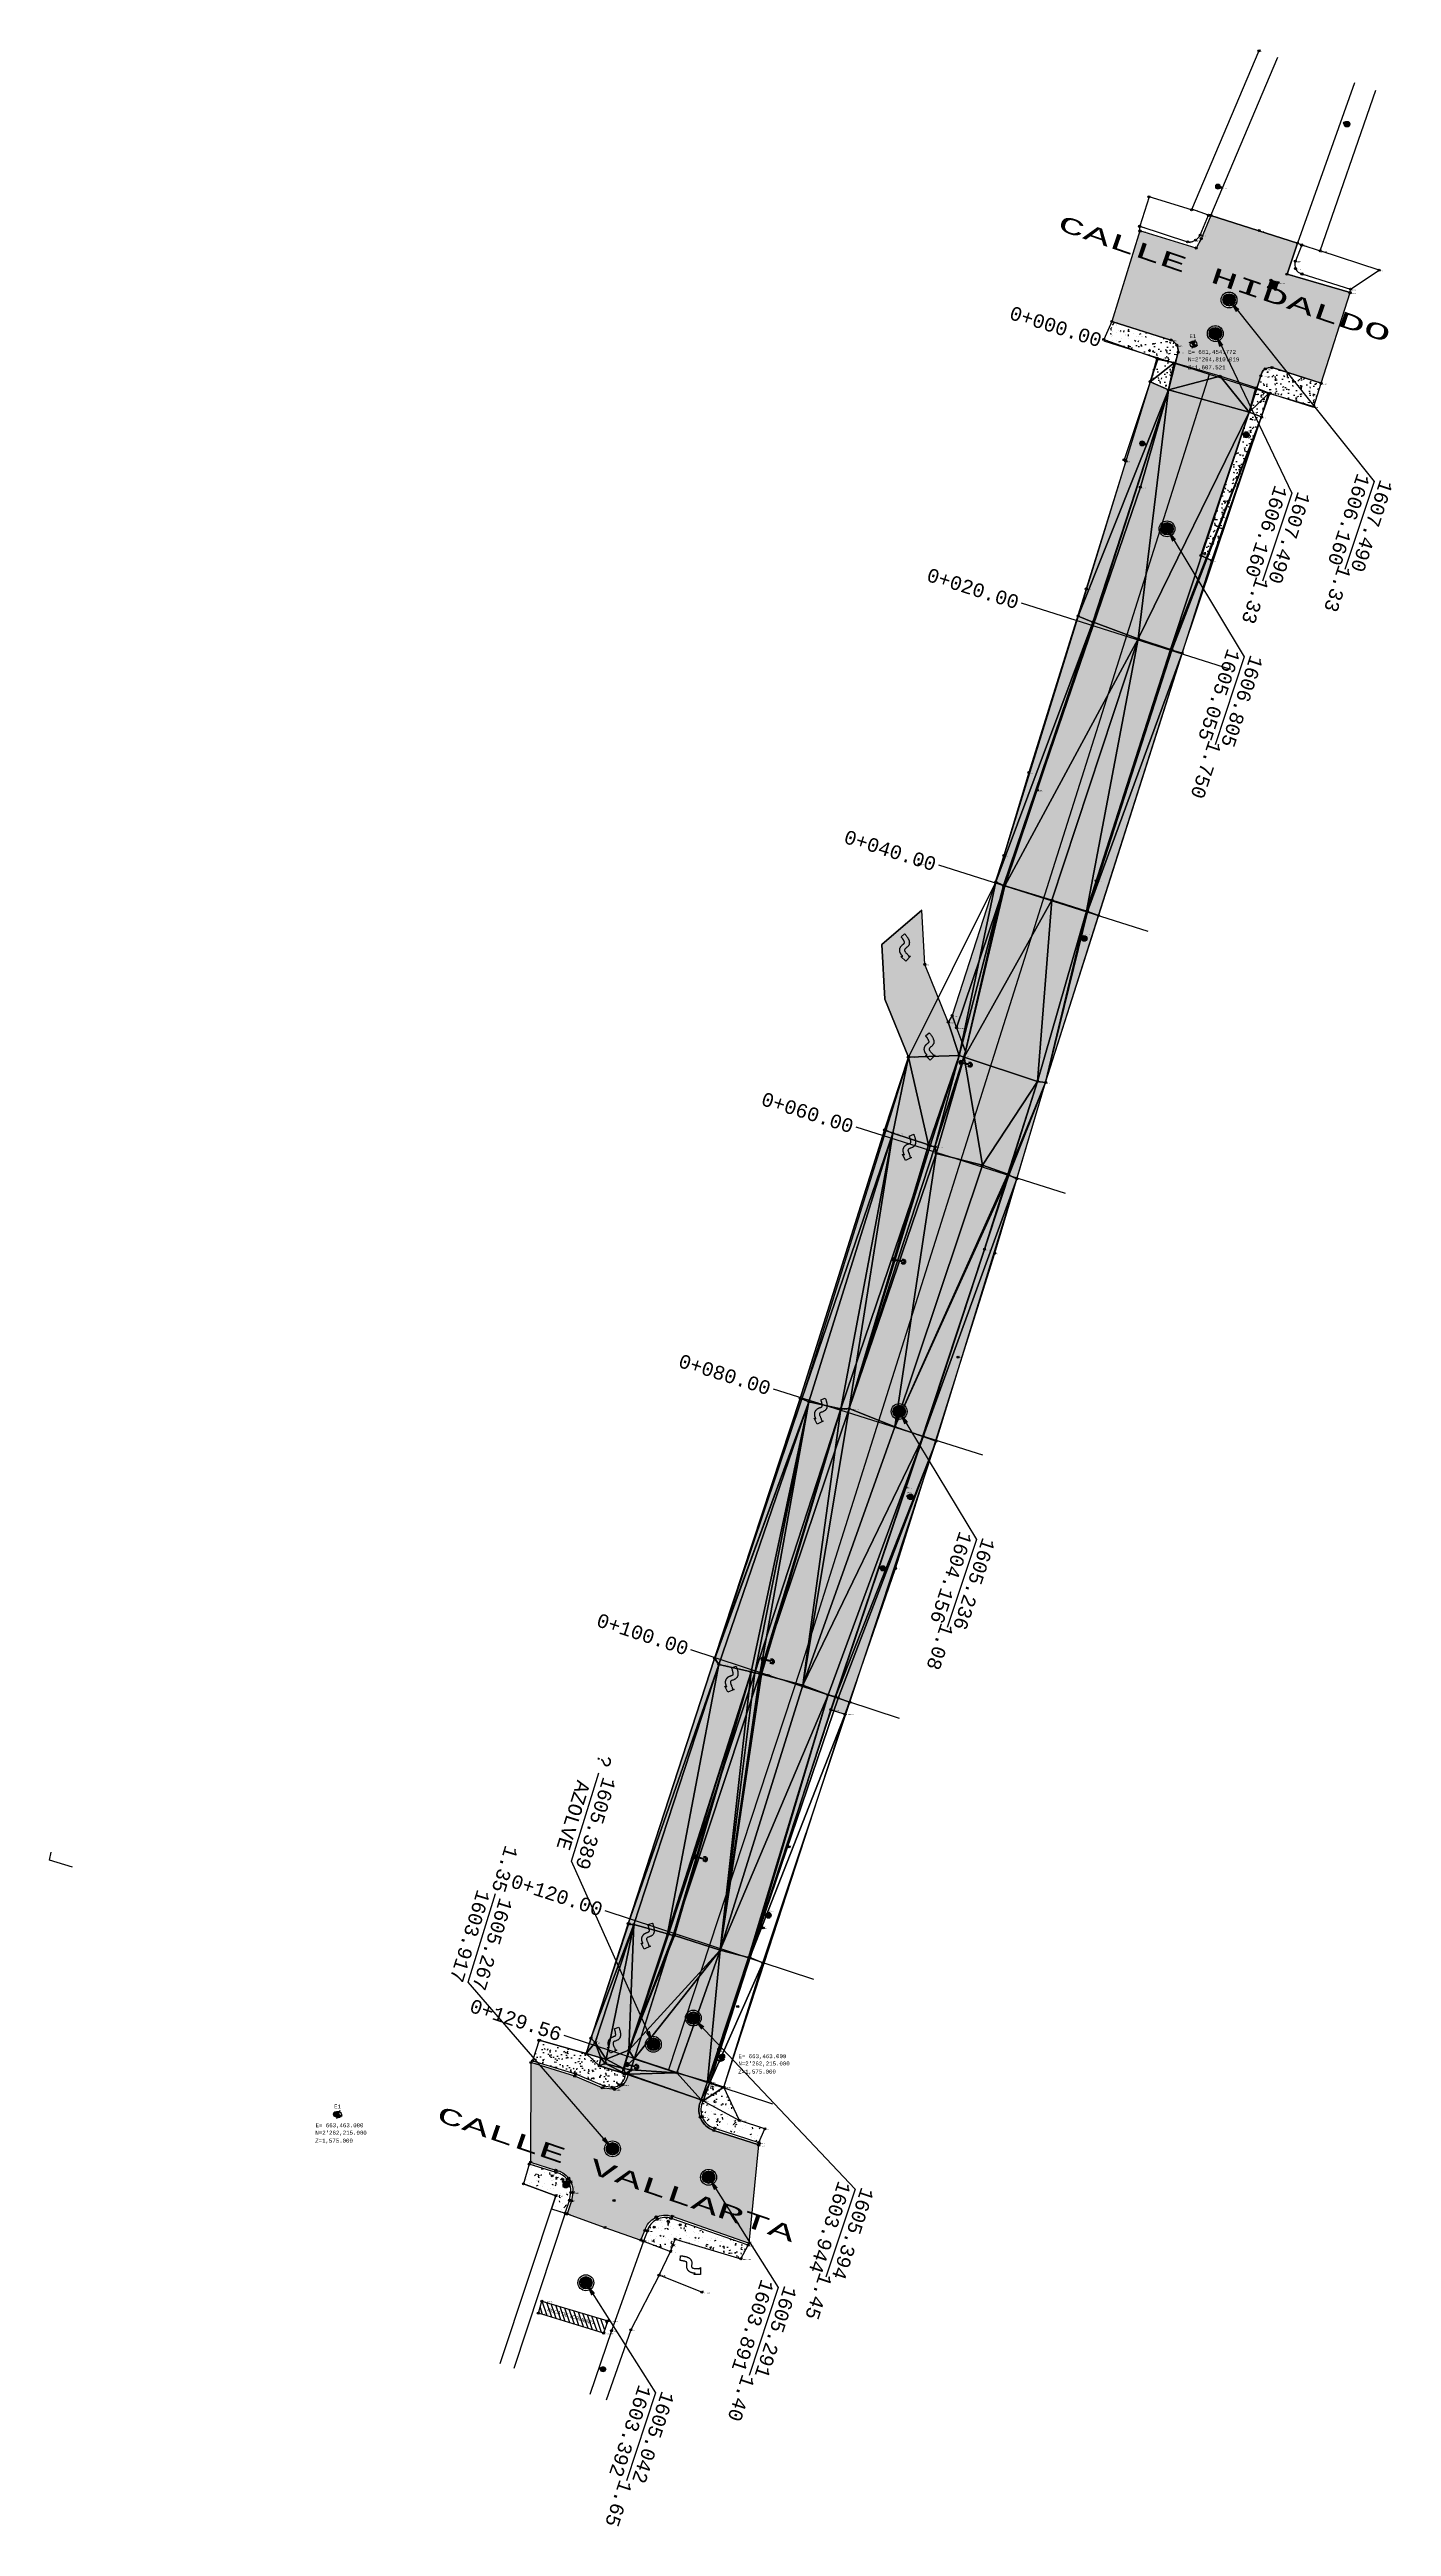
# Model space of a CAD drawing. Extents: x 661203 to 661848, y 2264651 to 2264858.
# Drawn here: x 661371.4 to 661469.2, y 2264651.1 to 2264831.5 of the extents above; entities that cross this region are included whole.
import ezdxf
from ezdxf.enums import TextEntityAlignment as Align

# ---------------------------------------------------------------- set-up
doc = ezdxf.new("R2010")
doc.units = 0
doc.header["$PDMODE"] = 32
doc.header["$PDSIZE"] = 0.15
for name, color, linetype in [('00. ADOQUIN', 8, 'Continuous'), ('00. BANQUETA', 8, 'Continuous'), ('00. CONCRETO', 8, 'Continuous'), ('00. EJE', 5, 'Continuous'), ('00. LIMITE DE PROPIEDAD', 7, 'Continuous'), ('00. ZAMPEADO', 8, 'Continuous'), ('02. COTAS D.S. EXISTENTE', 7, 'Continuous'), ('BOCA DE TORMENTA', 4, 'Continuous'), ('CAJA DE VALVULAS', 4, 'Continuous'), ('CVL_EST', 6, 'Continuous'), ('CVL_EST_TX', 2, 'Continuous'), ('CVL_PT_PROY', 1, 'Continuous'), ('CVL_PUNTO', 2, 'Continuous'), ('CVL_PUNTO_NUM', 2, 'Continuous'), ('CVL_TRI', 7, 'Continuous'), ('FLUJO', 1, 'Continuous'), ('INFRAESTRUCTURA_CFE_LAMPARA', 7, 'Continuous'), ('INFRAESTRUCTURA_CFE_POSTE', 7, 'Continuous'), ('INFRAESTRUCTURA_POSTE_TELMEX', 42, 'Continuous'), ('LOSA', 253, 'Continuous'), ('MACHUELO', 34, 'Continuous'), ('MAMPOSTERIA', 7, 'Continuous'), ('POSTE TELMEX', 7, 'Continuous'), ('POZOS', 30, 'Continuous'), ('PUNTO CONTROL TOPOGRAFICO', 1, 'Continuous'), ('Registros', 150, 'Continuous'), ('REGISTROS SIAPA', 171, 'Continuous'), ('TEXTOS', 7, 'Continuous'), ('TRAZA URBANA', 251, 'Continuous')]:
    doc.layers.add(name, color=color, linetype=linetype)
doc.styles.add('MONOTXT4', font='monotxt4.shx')
doc.styles.add('ROMAND', font='romand__.ttf')
doc.styles.get("Standard").update_dxf_attribs({"font": 'arial.ttf'})
doc.dimstyles.get("Standard").update_dxf_attribs({"dimtxt": 0.18, "dimasz": 0.18, "dimexe": 0.18, "dimexo": 0.0625, "dimgap": 0.09, "dimtad": 0, "dimtih": 1, "dimtoh": 1, "dimdec": 4, "dimzin": 0, "dimdsep": 46, "dimtxsty": 'Standard', "dimcen": 0.09, "dimadec": 0, "dimazin": 0, "dimtfac": 1, "dimtdec": 4, "dimtofl": 0, "dimtmove": 0, "dimatfit": 3, "dimfxl": 0, "dimtolj": 1, "dimtzin": 0, "dimarcsym": 0})
pattern_1 = [(228.0127875, (0.54864, 0.762), (-6.0960000004787, -6.8579999995745), [0.102516432, -10.14914509187]), (184.969741, (0.48006, 0.6858), (9.14399999638215, 0.7620000434094), [0.175921416, -17.41621466806]), (132.5104471, (0.3048, 0.67056), (7.62000000321825, -8.3819999970738), [0.124044456, -12.28041683823]), (267.273689, (0.00762, 0.48006), (0.7620000015959, 15.23999999991994), [0.160201356, -15.85993122772]), (292.83365418, (0, 0.32004), (-3.810000000319, 9.14399999986664), [0.15709011, -15.5519423236]), (357.273689, (0.06096, 0.17526), (-15.23999999991994, 0.7620000015959), [0.160201356, -15.85993122772]), (37.69424047, (0.22098, 0.16764), (-9.90599999956077, -7.62000000057012), [0.211858098, -20.97393459427]), (72.25532837, (0.38862, 0.29718), (5.3340000014338, 16.76399999954366), [0.200015856, -19.80157698057]), (121.42956562, (0.44958, 0.48768), (-6.09600000086494, 9.9059999994678), [0.1607439, -15.91366370961]), (175.2363583, (0.36576, 0.62484), (8.3819999998799, -0.7620000013168), [0.183513984, -8.992181085]), (222.3974378, (0.18288, 0.64008), (-9.1439999997074, -8.3820000003192), [0.237323376, -23.49503175365]), (138.81407483, (0.762, 0.47244), (-5.33399999968, 4.5720000003718), [0.081001362, -8.0191697473]), (171.4692344, (0.70104, 0.52578), (9.9060000002669, -1.5239999982712), [0.154104594, -15.2563916991]), (225, (0.54864, 0.54864), (-1e-16, -0.762), [0.107762802, -0.96986793253]), (203.19859051, (0.4953, 0.64008), (3.810000000104, 1.523999999733), [0.058032396, -5.74518671067]), (291.80140949, (0.44196, 0.61722), (-0.7620000001594, 2.285999999947), [0.082069686, -4.021425897]), (30.96375653, (0.47244, 0.54102), (2.286000000056, 1.523999999916), [0.133295898, -4.30988944587]), (161.56505118, (0.58674, 0.6096), (1.52400000004, -0.76199999992), [0.096386142, -2.31326943505]), (16.389540334, (0, 0.61722), (7.62000000000005, 2.2860000000001), [0.1350264, -13.36764800176]), (70.34617594, (0.12954, 0.65532), (-3.0480000002788, -8.3819999999011), [0.113279682, -11.21466470346]), (293.19859051, (0.58674, 0.762), (-1.523999999734, 3.8100000001066), [0.11606403, -5.68715507667]), (343.61045967, (0.63246, 0.65532), (-7.6200000001597, 2.28599999946686), [0.1350264, -13.36764800176]), (339.44395478, (0, 0.14478), (-3.81, 1.524), [0.13021056, -6.38032029393]), (294.7751406, (0.12192, 0.09906), (-3.8100000045351, 8.3819999979382), [0.109101636, -10.80107801422]), (66.80140949, (0.59436, 0), (1.5239999997607, 3.810000000096), [0.11606403, -5.68715507667]), (17.35402464, (0.64008, 0.10668), (-9.9059999998029, -3.0480000006397), [0.127734822, -12.64571279406]), (69.44395478, (0.22098, 0), (-1.5240000000265, -3.8099999999894), [0.06510528, -6.44542557393]), (101.309932474, (0.54864, 0), (-0.762, 3.048), [0.03885438, -3.84659848936]), (165.963756532, (0.54102, 0.0381), (2.286, -0.762), [0.15709011, -2.98471637672]), (186.00900596, (0.38862, 0.0762), (7.6199999999596, 0.7620000003988), [0.1455801, -14.412409459]), (303.69006753, (0.47244, 0.47244), (-0.762000000106, 1.523999999947), [0.109897164, -2.6375329079]), (353.15722659, (0.5334, 0.381), (12.9540000000797, -1.5239999993218), [0.191867028, -18.9948027195]), (60.9453959, (0.7239, 0.35814), (-3.048000000084, -5.333999999952), [0.078452472, -7.76681769543]), (90, (0.762, 0.4267), (-0.762, 0.762), [0.04572, -0.71628]), (120.25643716, (0.37338, 0.09906), (3.0479999996271, -5.334000000213), [0.105860088, -10.48018223196]), (48.0127875, (0.32004, 0.1905), (6.0960000005026, 6.857999999553), [0.205032864, -10.04662865987]), (0, (0.4572, 0.3429), (0.762, 0.762), [0.19812, -0.56388]), (325.3048465, (0.65532, 0.3429), (7.6200000028865, -5.3339999958764), [0.120482868, -11.92779501724]), (254.0546041, (0.75438, 0.27432), (-0.7619999999468, -3.0480000000134), [0.110948724, -5.43649501163]), (207.64597536, (0.7239, 0.16764), (-14.478000000532, -7.61999999898923), [0.18064353, -17.88373932688]), (175.42607874, (0.56388, 0.08382), (-9.90599999999965, 0.76199999999984), [0.191108838, -18.91975393687])]

# ---------------------------------------------------------------- blocks, each defined once
blk = doc.blocks.new('A$C79337726')
h = blk.add_hatch()
h.set_pattern_fill('AR-BRELM', color=11, scale=0.06156, angle=-269.66862, style=0)
h.set_pattern_definition([(93.054959, (-938.17568, -6360.84685), (0.327894398, 0.017499617), [0.469395, -0.023085]), (93.054959, (-938.03737, -6360.83947), (0.327894398, 0.017499617), [0.469395, -0.023085]), (93.054959, (-938.0183, -6360.71516), (0.327894398, 0.017499617), [0.223155, -0.023085]), (93.054959, (-937.87998, -6360.70778), (0.327894398, 0.017499617), [0.223155, -0.023085]), (3.054959, (-938.1757, -6360.84685), (0.026246145, -0.491780124), [0.13851, -0.18985104]), (3.054959, (-938.17445, -6360.8699), (0.026246145, -0.491780124), [0.13851, -0.18985104]), (3.0549587, (-938.0183, -6360.71516), (0.013123072, -0.245890062), [0.13851, -0.18985104]), (3.0549587, (-938.01706, -6360.7382), (0.013123072, -0.245890062), [0.13851, -0.18985104])])
h.paths.add_polyline_path([(2.86, 1.64, 1), (0.91, 2.13, 1)])
at = {"color": 11, "elevation": 1672.65}
for points in [[(1.75, 0.66), (1.76, 0.46)], [(1.77, 0.68), (1.78, 0.46)], [(2.14, 0.7), (2.15, 0.48)], [(2.16, 0.69), (2.17, 0.48)]]:
    blk.add_lwpolyline(points, dxfattribs=at)
at = {"color": 12}
blk.add_circle((1.89, 1.89, 1672.65), 1.89, dxfattribs=at)
at = {"color": 11}
for radius in [1.48, 1.44, 1.01]:
    blk.add_circle((1.89, 1.89, 1672.65), radius, dxfattribs=at)
for radius, start, end in [(1.23, 282.64903, 263.46089), (1.21, 281.82925, 264.28067)]:
    blk.add_arc((1.89, 1.89, 1672.65), radius, start, end, dxfattribs=at)
blk = doc.blocks.new('REGISTRO')
at = {"layer": 'POZOS', "xscale": 7322.654461596115, "yscale": 7322.654461596115, "zscale": 7322.654461596115}
blk.add_blockref('A$C79337726', (-13824, -13824, -12248238), dxfattribs=at)
blk = doc.blocks.new('CFE')
at = {"layer": 'TRAZA URBANA', "color": 7}
blk.add_lwpolyline([(-0.2, -0.34), (0.2, -0.34), (0.39, 0), (0.2, 0.34), (-0.2, 0.34), (-0.39, 0)], close=True, dxfattribs=at)
at = {"layer": 'TRAZA URBANA', "color": 254}
for points in [[(-0.39, 0), (-0.2, 0.34), (-0.2, -0.34), (0.2, 0.34)], [(-0.2, -0.34), (0.2, 0.34), (0.2, -0.34), (0.39, 0)]]:
    blk.add_solid(points, dxfattribs=at)
blk = doc.blocks.new('POSTE TELMEX')
at = {"layer": 'INFRAESTRUCTURA_POSTE_TELMEX'}
blk.add_lwpolyline([(-0.1, -0.17), (0.1, -0.17), (0.2, 0), (0.1, 0.17), (-0.1, 0.17), (-0.2, 0)], close=True, dxfattribs=at)
at = {"layer": 'INFRAESTRUCTURA_POSTE_TELMEX', "lineweight": 0}
blk.add_circle((0, 0), 0.237, dxfattribs=at)
at = {"layer": 'INFRAESTRUCTURA_POSTE_TELMEX'}
for points in [[(-0.2, 0), (-0.1, 0.17), (-0.1, -0.17), (0.1, 0.17)], [(-0.1, -0.17), (0.1, 0.17), (0.1, -0.17), (0.2, 0)]]:
    blk.add_solid(points, dxfattribs=at)
blk = doc.blocks.new('PUNTO CONTROL TOPOGRAFICO')
at = {"layer": 'PUNTO CONTROL TOPOGRAFICO'}
h = blk.add_hatch(color=256, dxfattribs=at)
h.paths.add_polyline_path([(-0.36, 0), (0, 0), (0, 0.36, 0.414214)])
h.paths.add_polyline_path([(0, -0.36, 0.414214), (0.36, 0), (0, 0)])
for p, q in [((0.5, 0), (-0.5, 0)), ((0, 0.5), (0, -0.5))]:
    blk.add_line(p, q, dxfattribs=at)
blk.add_circle((0, 0), 0.36, dxfattribs=at)
blk = doc.blocks.new('LAMP')
at = {"color": 50}
for p, q in [((3.33, 0.38), (2.99, 0.97)), ((3.39, 0.41), (3.27, 0.73)), ((3.5, 0.44), (3.43, 1.11)), ((3.57, 0.44), (3.59, 0.78)), ((3.68, 0.42), (3.89, 1.06)), ((3.75, 0.39), (3.9, 0.7)), ((3.84, 0.33), (4.3, 0.83)), ((3.89, 0.28), (4.16, 0.49)), ((3.95, 0.18), (4.57, 0.46)), ((3.97, 0.11), (4.31, 0.2)), ((3.99, 0), (4.67, 0)), ((3.33, -0.38), (2.99, -0.97)), ((3.44, -0.42), (3.35, -0.76)), ((3.5, -0.44), (3.43, -1.11)), ((3.62, -0.43), (3.67, -0.77)), ((3.68, -0.42), (3.89, -1.06)), ((3.79, -0.37), (3.98, -0.66)), ((3.84, -0.33), (4.3, -0.83)), ((3.92, -0.24), (4.21, -0.43)), ((3.95, -0.18), (4.57, -0.46)), ((3.98, -0.07), (4.32, -0.12))]:
    blk.add_line(p, q, dxfattribs=at)
at = {"color": 7}
blk.add_lwpolyline([(-0.39, -0.68), (0.39, -0.68), (0.79, 0), (0.39, 0.68), (-0.39, 0.68), (-0.79, 0)], close=True, dxfattribs=at)
at = {"color": 50}
blk.add_lwpolyline([(0, 0.11), (0, -0.11), (2.79, -0.11), (2.79, 0.11)], close=True, dxfattribs=at)
for points in [[(3.56, 0.34), (2.79, 0.19)], [(2.79, 0.19), (2.79, -0.19), (3.54, -0.34)]]:
    blk.add_lwpolyline(points, dxfattribs=at)
blk.add_arc((3.55, 0), 0.342, 267.86937, 92.13063, dxfattribs=at)
at = {"color": 254}
for points in [[(-0.79, 0), (-0.39, 0.68), (-0.39, -0.68), (0.39, 0.68)], [(-0.39, -0.68), (0.39, 0.68), (0.39, -0.68), (0.79, 0)]]:
    blk.add_solid(points, dxfattribs=at)
blk = doc.blocks.new('registro agua potable')
h = blk.add_hatch(color=256)
edge = h.paths.add_edge_path()
edge.add_ellipse((-0.06, 0.16), major_axis=(-0.376, -0.376), ratio=1, start_angle=305.9946, end_angle=317.1576, ccw=False)
edge.add_ellipse((-0.32, 0.22), major_axis=(-0.187, -0.187), ratio=1, start_angle=293.88, end_angle=309.4944, ccw=False)
edge.add_ellipse((-0.15, 0.2), major_axis=(0.306, -0.306), ratio=1, start_angle=207.5802, end_angle=210.0231, ccw=False)
edge.add_line((-0.56, 0.33), (-0.57, 0.33))
edge.add_line((-0.57, 0.33), (-0.84, -0.16))
edge.add_line((-0.84, -0.16), (-0.27, -0.47))
edge.add_line((-0.27, -0.47), (-0.27, -0.46))
edge.add_ellipse((0.1, 0.07), major_axis=(-0.457, -0.457), ratio=1, start_angle=349.8209, end_angle=370.2794, ccw=False)
edge.add_ellipse((-0.04, 0.05), major_axis=(-0.374, -0.374), ratio=1, start_angle=328.7361, end_angle=356.6701, ccw=False)
edge.add_ellipse((-0.15, 0.09), major_axis=(-0.308, -0.308), ratio=1, start_angle=323.4374, end_angle=337.0873, ccw=False)
edge.add_ellipse((0.05, 0.15), major_axis=(0.453, -0.453), ratio=1, start_angle=225.8116, end_angle=235.6695, ccw=False)
h = blk.add_hatch(color=180)
edge = h.paths.add_edge_path()
edge.add_ellipse((-0.32, 0.22), major_axis=(0.187, -0.187), ratio=1, start_angle=203.88, end_angle=219.4944)
edge.add_ellipse((-0.06, 0.16), major_axis=(-0.376, -0.376), ratio=1, start_angle=305.9946, end_angle=317.1576)
edge.add_ellipse((0.05, 0.15), major_axis=(0.453, -0.453), ratio=1, start_angle=225.8116, end_angle=235.6695)
edge.add_ellipse((-0.15, 0.09), major_axis=(0.308, -0.308), ratio=1, start_angle=233.4374, end_angle=247.0873)
edge.add_ellipse((-0.04, 0.05), major_axis=(0.374, -0.374), ratio=1, start_angle=238.7361, end_angle=266.6701)
edge.add_ellipse((0.1, 0.07), major_axis=(0.457, -0.457), ratio=1, start_angle=259.8209, end_angle=280.858)
edge.add_ellipse((0.12, 0.08), major_axis=(-0.467, -0.467), ratio=1, start_angle=9.7987, end_angle=28.7956)
edge.add_ellipse((0.1, -0.16), major_axis=(-0.306, -0.306), ratio=1, start_angle=22.5391, end_angle=137.7696)
edge.add_ellipse((-0.03, -0.1), major_axis=(-0.398, -0.398), ratio=1, start_angle=131.456, end_angle=144.1178)
edge.add_ellipse((0.01, -0.07), major_axis=(-0.364, -0.364), ratio=1, start_angle=141.3398, end_angle=158.0868)
edge.add_ellipse((-0.19, -0.1), major_axis=(0.502, -0.502), ratio=1, start_angle=63.8888, end_angle=76.1987)
edge.add_ellipse((-0.31, -0.17), major_axis=(0.604, -0.604), ratio=1, start_angle=76.0608, end_angle=88.0247)
edge.add_ellipse((-0.4, -0.31), major_axis=(-0.719, -0.719), ratio=1, start_angle=180.0166, end_angle=187.7397)
edge.add_ellipse((-0.28, -0.2), major_axis=(-0.604, -0.604), ratio=1, start_angle=189.7594, end_angle=199.4951)
edge.add_ellipse((-0.13, 0.13), major_axis=(-0.352, -0.352), ratio=1, start_angle=198.8614, end_angle=212.7637)
edge.add_ellipse((-0.15, 0.2), major_axis=(0.306, -0.306), ratio=1, start_angle=118.8504, end_angle=210.0231)
h.paths.add_polyline_path([(0.25, -0.32), (0.24, -0.35), (0.21, -0.38), (0.19, -0.4), (0.15, -0.42), (0.1, -0.44), (0.05, -0.45), (0.02, -0.45), (-0.02, -0.45), (-0.05, -0.44), (-0.09, -0.43), (-0.12, -0.42), (-0.15, -0.4), (-0.17, -0.39), (-0.21, -0.36), (-0.24, -0.33), (-0.26, -0.3), (-0.29, -0.26), (-0.31, -0.22), (-0.32, -0.18), (-0.34, -0.14), (-0.35, -0.12), (-0.36, -0.1), (-0.37, -0.07), (-0.39, -0.05), (-0.4, -0.03), (-0.42, -0.01), (-0.44, 0.01), (-0.46, 0.04), (-0.48, 0.05), (-0.49, 0.07), (-0.47, 0.06), (-0.45, 0.06), (-0.42, 0.05), (-0.41, 0.05), (-0.37, 0.05), (-0.35, 0.05), (-0.31, 0.05), (-0.28, 0.05), (-0.21, 0.06), (-0.16, 0.07), (-0.14, 0.08), (-0.15, 0.09), (-0.15, 0.1), (-0.17, 0.13), (-0.17, 0.16), (-0.18, 0.19), (-0.2, 0.21), (-0.21, 0.24), (-0.23, 0.27), (-0.24, 0.3), (-0.27, 0.32), (-0.28, 0.34), (-0.29, 0.36), (-0.31, 0.37), (-0.32, 0.38), (-0.3, 0.38), (-0.28, 0.37), (-0.25, 0.37), (-0.24, 0.37), (-0.21, 0.37), (-0.19, 0.37), (-0.16, 0.38), (-0.14, 0.38), (-0.1, 0.38), (-0.07, 0.39), (-0.03, 0.4), (0, 0.4), (0.03, 0.41), (0.06, 0.4), (0.1, 0.4), (0.12, 0.39), (0.15, 0.39), (0.17, 0.37), (0.21, 0.35), (0.25, 0.32), (0.28, 0.3), (0.3, 0.27), (0.32, 0.24), (0.33, 0.21), (0.34, 0.19), (0.35, 0.16), (0.35, 0.14), (0.35, 0.12), (0.35, 0.1), (0.34, 0.07), (0.33, 0.05), (0.32, 0.03), (0.31, 0.01), (0.29, -0.01), (0.27, -0.03), (0.24, -0.04), (0.22, -0.05), (0.21, -0.06), (0.22, -0.07), (0.23, -0.08), (0.24, -0.1), (0.25, -0.11), (0.26, -0.13), (0.26, -0.15), (0.27, -0.17), (0.27, -0.19), (0.27, -0.21), (0.27, -0.23), (0.27, -0.25), (0.27, -0.28), (0.27, -0.29), (0.26, -0.31)], flags=16)
h = blk.add_hatch(color=256)
edge = h.paths.add_edge_path()
edge.add_line((-0.32, 0.8), (-0.57, 0.33))
edge.add_line((-0.57, 0.33), (-0.56, 0.33))
edge.add_ellipse((-0.15, 0.2), major_axis=(-0.306, -0.306), ratio=1, start_angle=208.8504, end_angle=297.5802, ccw=False)
edge.add_ellipse((-0.13, 0.13), major_axis=(-0.352, -0.352), ratio=1, start_angle=198.8614, end_angle=212.7637, ccw=False)
edge.add_ellipse((-0.28, -0.2), major_axis=(0.604, -0.604), ratio=1, start_angle=99.7594, end_angle=109.4951, ccw=False)
edge.add_ellipse((-0.4, -0.31), major_axis=(-0.719, -0.719), ratio=1, start_angle=185.7553, end_angle=187.7397, ccw=False)
edge.add_line((0.24, 0.48), (0.24, 0.49))
edge.add_line((0.24, 0.49), (-0.32, 0.8))
h = blk.add_hatch(color=256)
h.paths.add_polyline_path([(0.25, -0.32), (0.24, -0.35), (0.21, -0.38), (0.19, -0.4), (0.15, -0.42), (0.1, -0.44), (0.05, -0.45), (0.02, -0.45), (-0.02, -0.45), (-0.05, -0.44), (-0.09, -0.43), (-0.12, -0.42), (-0.15, -0.4), (-0.17, -0.39), (-0.21, -0.36), (-0.24, -0.33), (-0.26, -0.3), (-0.29, -0.26), (-0.31, -0.22), (-0.32, -0.18), (-0.34, -0.14), (-0.35, -0.12), (-0.36, -0.1), (-0.37, -0.07), (-0.39, -0.05), (-0.4, -0.03), (-0.42, -0.01), (-0.44, 0.01), (-0.46, 0.04), (-0.48, 0.05), (-0.49, 0.07), (-0.47, 0.06), (-0.45, 0.06), (-0.42, 0.05), (-0.41, 0.05), (-0.37, 0.05), (-0.35, 0.05), (-0.31, 0.05), (-0.28, 0.05), (-0.21, 0.06), (-0.16, 0.07), (-0.14, 0.08), (-0.15, 0.09), (-0.15, 0.1), (-0.17, 0.13), (-0.17, 0.16), (-0.18, 0.19), (-0.2, 0.21), (-0.21, 0.24), (-0.23, 0.27), (-0.24, 0.3), (-0.27, 0.32), (-0.28, 0.34), (-0.29, 0.36), (-0.31, 0.37), (-0.32, 0.38), (-0.3, 0.38), (-0.28, 0.37), (-0.25, 0.37), (-0.24, 0.37), (-0.21, 0.37), (-0.19, 0.37), (-0.16, 0.38), (-0.14, 0.38), (-0.1, 0.38), (-0.07, 0.39), (-0.03, 0.4), (0, 0.4), (0.03, 0.41), (0.06, 0.4), (0.1, 0.4), (0.12, 0.39), (0.15, 0.39), (0.17, 0.37), (0.21, 0.35), (0.25, 0.32), (0.28, 0.3), (0.3, 0.27), (0.32, 0.24), (0.33, 0.21), (0.34, 0.19), (0.35, 0.16), (0.35, 0.14), (0.35, 0.12), (0.35, 0.1), (0.34, 0.07), (0.33, 0.05), (0.32, 0.03), (0.31, 0.01), (0.29, -0.01), (0.27, -0.03), (0.24, -0.04), (0.22, -0.05), (0.21, -0.06), (0.22, -0.07), (0.23, -0.08), (0.24, -0.1), (0.25, -0.11), (0.26, -0.13), (0.26, -0.15), (0.27, -0.17), (0.27, -0.19), (0.27, -0.21), (0.27, -0.23), (0.27, -0.25), (0.27, -0.28), (0.27, -0.29), (0.26, -0.31)])
h.paths.add_polyline_path([(0.19, 0.05), (0.31, 0.28), (0.09, 0.4), (-0.04, 0.17)], flags=24)
h.paths.add_polyline_path([(0.11, -0.06), (0.22, 0.13), (0.02, 0.24), (-0.09, 0.05)], flags=24)
h.paths.add_polyline_path([(0.04, -0.22), (0.16, 0), (-0.06, 0.12), (-0.18, -0.1)], flags=24)
h.paths.add_polyline_path([(0.01, -0.27), (0.07, -0.15), (-0.13, -0.04), (-0.2, -0.16)], flags=24)
h.paths.add_polyline_path([(-0.07, -0.4), (0.04, -0.21), (-0.17, -0.09), (-0.28, -0.29)], flags=24)
h = blk.add_hatch(color=256)
edge = h.paths.add_edge_path()
edge.add_line((0.24, 0.49), (0.24, 0.48))
edge.add_ellipse((-0.4, -0.31), major_axis=(0.719, -0.719), ratio=1, start_angle=90.0166, end_angle=95.7553, ccw=False)
edge.add_ellipse((-0.31, -0.17), major_axis=(0.604, -0.604), ratio=1, start_angle=76.0608, end_angle=88.0247, ccw=False)
edge.add_ellipse((-0.19, -0.1), major_axis=(0.502, -0.502), ratio=1, start_angle=63.8888, end_angle=76.1987, ccw=False)
edge.add_ellipse((0.01, -0.07), major_axis=(-0.364, -0.364), ratio=1, start_angle=141.3398, end_angle=158.0868, ccw=False)
edge.add_ellipse((-0.03, -0.1), major_axis=(0.398, -0.398), ratio=1, start_angle=41.456, end_angle=54.1178, ccw=False)
edge.add_ellipse((0.1, -0.16), major_axis=(0.306, -0.306), ratio=1, start_angle=31.869, end_angle=47.7696, ccw=False)
edge.add_line((0.52, -0.26), (0.52, -0.26))
edge.add_line((0.52, -0.26), (0.77, 0.21))
edge.add_line((0.77, 0.21), (0.24, 0.49))
h = blk.add_hatch(color=256)
edge = h.paths.add_edge_path()
edge.add_ellipse((0.05, -0.06), major_axis=(-0.362, -0.362), ratio=1, start_angle=31.9916, end_angle=112.4165)
edge.add_line((0.52, -0.26), (0.52, -0.26))
edge.add_line((0.52, -0.26), (0.26, -0.75))
edge.add_line((0.26, -0.75), (-0.27, -0.47))
edge.add_line((-0.27, -0.47), (-0.27, -0.46))
edge.add_ellipse((0.1, 0.07), major_axis=(0.457, -0.457), ratio=0.999996, start_angle=-79.7206, end_angle=-79.1421)
edge.add_ellipse((0.12, 0.08), major_axis=(-0.467, -0.467), ratio=1, start_angle=9.7987, end_angle=28.7956)
for p, q in [((-0.84, -0.16), (-0.32, 0.8)), ((-0.49, 0.07), (-0.47, 0.06)), ((-0.48, 0.05), (-0.49, 0.07)), ((-0.46, 0.04), (-0.48, 0.05)), ((-0.47, 0.06), (-0.45, 0.06)), ((-0.44, 0.01), (-0.46, 0.04)), ((-0.45, 0.06), (-0.42, 0.05)), ((-0.42, -0.01), (-0.44, 0.01)), ((-0.42, 0.05), (-0.41, 0.05)), ((-0.41, 0.05), (-0.37, 0.05)), ((-0.37, 0.05), (-0.35, 0.05)), ((-0.35, 0.05), (-0.31, 0.05)), ((-0.32, 0.8), (0.77, 0.21)), ((-0.32, 0.38), (-0.3, 0.38)), ((-0.31, 0.37), (-0.32, 0.38)), ((-0.29, 0.36), (-0.31, 0.37)), ((-0.31, 0.05), (-0.28, 0.05)), ((-0.3, 0.38), (-0.28, 0.37)), ((-0.28, 0.34), (-0.29, 0.36)), ((-0.28, 0.37), (-0.25, 0.37)), ((-0.27, 0.32), (-0.28, 0.34)), ((-0.28, 0.05), (-0.21, 0.06)), ((-0.24, 0.3), (-0.27, 0.32)), ((-0.25, 0.37), (-0.24, 0.37)), ((-0.24, 0.37), (-0.21, 0.37)), ((-0.23, 0.27), (-0.24, 0.3)), ((-0.21, 0.24), (-0.23, 0.27)), ((-0.21, 0.37), (-0.19, 0.37)), ((-0.2, 0.21), (-0.21, 0.24)), ((-0.21, 0.06), (-0.16, 0.07)), ((-0.18, 0.19), (-0.2, 0.21)), ((-0.19, 0.37), (-0.16, 0.38)), ((-0.17, 0.16), (-0.18, 0.19)), ((-0.17, 0.13), (-0.17, 0.16)), ((-0.15, 0.1), (-0.17, 0.13)), ((-0.16, 0.38), (-0.14, 0.38)), ((-0.16, 0.07), (-0.14, 0.08)), ((-0.15, 0.09), (-0.15, 0.1)), ((-0.14, 0.08), (-0.15, 0.09)), ((-0.14, 0.38), (-0.1, 0.38)), ((-0.1, 0.38), (-0.07, 0.39)), ((-0.07, 0.39), (-0.03, 0.4)), ((-0.03, 0.4), (0, 0.4)), ((0, 0.4), (0.03, 0.41)), ((0.03, 0.41), (0.06, 0.4)), ((0.06, 0.4), (0.1, 0.4)), ((0.1, 0.4), (0.12, 0.39)), ((0.12, 0.39), (0.15, 0.39)), ((0.15, 0.39), (0.17, 0.37)), ((0.17, 0.37), (0.21, 0.35)), ((0.21, 0.35), (0.25, 0.32)), ((0.25, 0.32), (0.28, 0.3)), ((0.77, 0.21), (0.26, -0.75)), ((0.28, 0.3), (0.3, 0.27)), ((0.31, 0.01), (0.29, -0.01)), ((0.3, 0.27), (0.32, 0.24)), ((0.32, 0.03), (0.31, 0.01)), ((0.32, 0.24), (0.33, 0.21)), ((0.33, 0.05), (0.32, 0.03)), ((0.33, 0.21), (0.34, 0.19)), ((0.34, 0.07), (0.33, 0.05)), ((0.34, 0.19), (0.35, 0.16)), ((0.35, 0.1), (0.34, 0.07)), ((0.35, 0.16), (0.35, 0.14)), ((0.35, 0.14), (0.35, 0.12)), ((0.35, 0.12), (0.35, 0.1)), ((0.26, -0.75), (-0.84, -0.16)), ((-0.4, -0.03), (-0.42, -0.01)), ((-0.39, -0.05), (-0.4, -0.03)), ((-0.37, -0.07), (-0.39, -0.05)), ((-0.36, -0.1), (-0.37, -0.07)), ((-0.35, -0.12), (-0.36, -0.1)), ((-0.34, -0.14), (-0.35, -0.12)), ((-0.32, -0.18), (-0.34, -0.14)), ((-0.31, -0.22), (-0.32, -0.18)), ((-0.29, -0.26), (-0.31, -0.22)), ((-0.26, -0.3), (-0.29, -0.26)), ((-0.24, -0.33), (-0.26, -0.3)), ((-0.21, -0.36), (-0.24, -0.33)), ((-0.17, -0.39), (-0.21, -0.36)), ((-0.15, -0.4), (-0.17, -0.39)), ((-0.12, -0.42), (-0.15, -0.4)), ((-0.09, -0.43), (-0.12, -0.42)), ((-0.05, -0.44), (-0.09, -0.43)), ((-0.02, -0.45), (-0.05, -0.44)), ((0.02, -0.45), (-0.02, -0.45)), ((0.05, -0.45), (0.02, -0.45)), ((0.1, -0.44), (0.05, -0.45)), ((0.15, -0.42), (0.1, -0.44)), ((0.19, -0.4), (0.15, -0.42)), ((0.21, -0.38), (0.19, -0.4)), ((0.22, -0.05), (0.21, -0.06)), ((0.21, -0.06), (0.22, -0.07)), ((0.24, -0.35), (0.21, -0.38)), ((0.24, -0.04), (0.22, -0.05)), ((0.22, -0.07), (0.23, -0.08)), ((0.23, -0.08), (0.24, -0.1)), ((0.27, -0.03), (0.24, -0.04)), ((0.24, -0.1), (0.25, -0.11)), ((0.25, -0.32), (0.24, -0.35)), ((0.25, -0.11), (0.26, -0.13)), ((0.26, -0.31), (0.25, -0.32)), ((0.26, -0.13), (0.26, -0.15)), ((0.26, -0.15), (0.27, -0.17)), ((0.27, -0.29), (0.26, -0.31)), ((0.29, -0.01), (0.27, -0.03)), ((0.27, -0.17), (0.27, -0.19)), ((0.27, -0.19), (0.27, -0.21)), ((0.27, -0.21), (0.27, -0.23)), ((0.27, -0.23), (0.27, -0.25)), ((0.27, -0.25), (0.27, -0.28)), ((0.27, -0.28), (0.27, -0.29))]:
    blk.add_line(p, q)
for centre, major_axis, start_param, end_param in [((-0.06, 0.16), (-0.376, -0.376), 5.340614, 5.535444), ((0.05, 0.15), (0.453, -0.453), 3.941128, 4.113209), ((-0.32, 0.22), (0.187, -0.187), 3.558377, 3.830899), ((-0.15, 0.09), (0.308, -0.308), 4.074251, 4.312486), ((-0.15, 0.2), (0.306, -0.306), 2.074332, 3.665595), ((-0.13, 0.13), (-0.352, -0.352), 3.470786, 3.713428), ((-0.28, -0.2), (-0.604, -0.604), 3.311926, 3.481846), ((-0.4, -0.31), (-0.719, -0.719), 3.141883, 3.276676), ((-0.31, -0.17), (0.604, -0.604), 1.327512, 1.53632), ((-0.19, -0.1), (0.502, -0.502), 1.11507, 1.329917), ((0.01, -0.07), (-0.364, -0.364), 2.466846, 2.759136), ((-0.04, 0.05), (0.374, -0.374), 4.166731, 4.654272), ((0.1, 0.07), (0.457, -0.457), 4.53473, 4.901897), ((0.12, 0.08), (-0.467, -0.467), 0.171019, 0.502578), ((0.1, -0.16), (-0.306, -0.306), 0.393381, 2.404533), ((-0.03, -0.1), (-0.398, -0.398), 2.294341, 2.515331)]:
    blk.add_ellipse(centre, major_axis=major_axis, ratio=1, start_param=start_param, end_param=end_param)
at = {"insert": (-0.22, -0.29), "char_height": 0.122, "width": 1.2338, "attachment_point": 1, "rotation": 64, "style": 'ROMAND'}
blk.add_mtext('agua p.', dxfattribs=at)

msp = doc.modelspace()

# ---------------------------------------------------------------- hatches: boundary and pattern name
at = {"layer": '00. ADOQUIN'}
h = msp.add_hatch(dxfattribs=at)
h.set_pattern_fill('HONEY', color=256, scale=0.1)
h.set_pattern_definition([(0, (0, 0), (0.47625, 0.2749630645), [0.3175, -0.635]), (120, (0, 0), (-0.47624999896, 0.274963066302), [0.3175, -0.635]), (60, (0, 0), (1.04e-09, 0.549926130802), [-0.635, 0.3175])])
h.paths.add_polyline_path([(661437.51, 2264760.26), (661438.16, 2264758.52), (661435.94, 2264751.58), (661429.69, 2264732.54), (661423.19, 2264713.23), (661416.87, 2264694.18), (661414.03, 2264685.19), (661417.14, 2264684.18), (661419.54, 2264683.48), (661428.35, 2264710.61), (661433.82, 2264726.8), (661439.54, 2264744.13), (661443.41, 2264756.35), (661444, 2264756.27), (661456.1, 2264794.26), (661455.3, 2264794.64), (661458.83, 2264805.07), (661452.94, 2264806.7), (661450.9, 2264799.61), (661443.37, 2264777.56)])
at = {"layer": '00. BANQUETA'}
h = msp.add_hatch(dxfattribs=at)
h.set_pattern_fill('AR-CONC', color=256, scale=0.007)
h.paths.add_polyline_path([(661453.66, 2264809.44, 0.317699), (661453.13, 2264810.32), (661448.82, 2264811.67), (661448.23, 2264810.36), (661452.11, 2264809), (661451.61, 2264807.29), (661452.94, 2264806.7)])
h = msp.add_hatch(dxfattribs=at)
h.set_pattern_fill('AR-CONC', color=256, scale=0.007)
h.paths.add_polyline_path([(661464.07, 2264807.17), (661460.49, 2264808.31, 0.430564), (661459.68, 2264807.72), (661458.83, 2264805.07), (661459.72, 2264804.72), (661460.34, 2264806.44), (661463.54, 2264805.48)])
h = msp.add_hatch(dxfattribs=at)
h.set_pattern_fill('AR-CONC', color=256, scale=0.007)
h.paths.add_polyline_path([(661450.9, 2264799.61), (661452.94, 2264806.7), (661451.61, 2264807.29), (661449.71, 2264801.6), (661449.83, 2264801.51), (661446.96, 2264792.2), (661442.77, 2264778.83), (661440.96, 2264772.8), (661437.19, 2264761.14), (661437.51, 2264760.26), (661443.37, 2264777.56)])
h = msp.add_hatch(dxfattribs=at)
h.set_pattern_fill('AR-CONC', color=256, scale=0.007)
h.paths.add_polyline_path([(661459.72, 2264804.72), (661458.83, 2264805.07), (661455.3, 2264794.64), (661456.1, 2264794.26)])
h = msp.add_hatch(dxfattribs=at)
h.set_pattern_fill('AR-CONC', color=256, scale=0.007)
h.paths.add_polyline_path([(661433.82, 2264726.8), (661428.35, 2264710.61), (661429.39, 2264710.29), (661433.07, 2264720.9), (661440.3, 2264743.84), (661444, 2264756.27), (661443.41, 2264756.35), (661439.54, 2264744.13)])
h = msp.add_hatch(dxfattribs=at)
h.set_pattern_fill('AR-CONC', color=256, scale=0.007)
h.paths.add_polyline_path([(661407.1, 2264686.54), (661406.62, 2264685.05), (661409.76, 2264684.11), (661411.83, 2264683.23), (661412.43, 2264683.12, 0.390244), (661413.41, 2264684.11), (661411.48, 2264684.68), (661411.6, 2264685.27), (661410.53, 2264685.58)])
h = msp.add_hatch(dxfattribs=at)
h.set_pattern_fill('AR-CONC', color=256, scale=0.007)
h.paths.add_polyline_path([(661420.55, 2264683.13), (661419.54, 2264683.48), (661419.06, 2264682.14, 0.489797), (661419.89, 2264680.15), (661423.12, 2264679.09), (661423.54, 2264680.09), (661421.69, 2264680.71)])
h = msp.add_hatch(dxfattribs=at)
h.set_pattern_fill('AR-CONC', color=256, scale=0.007)
h.paths.add_polyline_path([(661408.34, 2264676.91), (661406.38, 2264677.52), (661405.97, 2264676.09), (661408.32, 2264675.23), (661408.01, 2264674.28), (661409.01, 2264673.95), (661409.33, 2264674.89), (661409.42, 2264675.46, 0.393551)])
h = msp.add_hatch(dxfattribs=at)
h.set_pattern_fill('AR-CONC', color=256, scale=0.007)
h.paths.add_polyline_path([(661416.74, 2264673.57, 0.424624), (661414.99, 2264672.68), (661414.7, 2264671.91), (661416.67, 2264671.17), (661417.02, 2264672.06), (661421.8, 2264670.64), (661422.33, 2264671.62)])
at = {"layer": '00. CONCRETO'}
h = msp.add_hatch(color=256, dxfattribs=at)
h.dxf.hatch_style = 1
h.paths.add_polyline_path([(661466.17, 2264813.77), (661461.58, 2264815.12), (661462.35, 2264817.37), (661456.04, 2264819.39), (661455.33, 2264817.7), (661454.97, 2264817.02), (661450.87, 2264818.26), (661448.82, 2264811.67), (661453.13, 2264810.32, -0.317699), (661453.66, 2264809.44), (661452.94, 2264806.7), (661458.83, 2264805.07), (661459.68, 2264807.72, -0.430564), (661460.49, 2264808.31), (661464.07, 2264807.17)])
h.paths.add_polyline_path([(661456.78, 2264813.24, -1), (661457.93, 2264813.24, -1)], flags=16)
h.paths.add_polyline_path([(661457.8, 2264813.24, -1), (661456.92, 2264813.24, -1)], flags=0)
h.paths.add_polyline_path([(661457.43, 2264812.87), (661457.43, 2264812.88, 13.034391), (661457.32, 2264812.87), (661457.32, 2264812.87, -13.257907)], flags=0)
h.paths.add_polyline_path([(661457.05, 2264813.24, -1), (661457.66, 2264813.24, -1)], flags=0)
h.paths.add_polyline_path([(661460.24, 2264814.17), (661460.41, 2264814.68), (661460.93, 2264814.51), (661460.75, 2264814)], flags=16)
h.paths.add_polyline_path([(661456.93, 2264810.79, -1), (661455.78, 2264810.79, -1)], flags=16)
h.paths.add_polyline_path([(661455.92, 2264810.79, -1), (661456.8, 2264810.79, -1)], flags=0)
h.paths.add_polyline_path([(661456.43, 2264810.42), (661456.43, 2264810.43, 13.034391), (661456.32, 2264810.42), (661456.32, 2264810.41, -13.257907)], flags=0)
h.paths.add_polyline_path([(661456.67, 2264810.79, -1), (661456.05, 2264810.79, -1)], flags=0)
h = msp.add_hatch(color=256, dxfattribs=at)
h.dxf.hatch_style = 1
h.paths.add_polyline_path([(661423.1, 2264678.92), (661419.84, 2264679.98, -0.463278), (661418.92, 2264682.21), (661419.38, 2264683.52), (661417.14, 2264684.18), (661414.03, 2264685.19), (661413.78, 2264684.38), (661413.26, 2264684.48), (661413.16, 2264684.19), (661413.41, 2264684.11), (661413.57, 2264684.08, -0.314681), (661412.6, 2264682.97), (661411.71, 2264683.08), (661409.7, 2264683.94), (661406.51, 2264684.93), (661406.48, 2264677.67), (661408.31, 2264677.09, -0.376387), (661409.57, 2264675.47), (661409.46, 2264674.85), (661409.14, 2264673.9), (661411.9, 2264672.92), (661414.52, 2264672), (661414.81, 2264672.7, -0.42417), (661416.79, 2264673.73), (661422.4, 2264671.78)])
h.paths.add_polyline_path([(661411.87, 2264678.64, -1), (661413.03, 2264678.64, -1)], flags=16)
h.paths.add_polyline_path([(661412.89, 2264678.64, -1), (661412.01, 2264678.64, -1)], flags=0)
h.paths.add_polyline_path([(661412.53, 2264678.27), (661412.53, 2264678.27, 13.034391), (661412.41, 2264678.27), (661412.41, 2264678.26, -13.257907)], flags=0)
h.paths.add_polyline_path([(661412.14, 2264678.64, -1), (661412.76, 2264678.64, -1)], flags=0)
h.paths.add_polyline_path([(661420.02, 2264676.57, -1), (661418.87, 2264676.57, -1)], flags=16)
h.paths.add_polyline_path([(661419.01, 2264676.57, -1), (661419.89, 2264676.57, -1)], flags=0)
h.paths.add_polyline_path([(661419.52, 2264676.2), (661419.52, 2264676.21, 13.034391), (661419.41, 2264676.2), (661419.41, 2264676.19, -13.257907)], flags=0)
h.paths.add_polyline_path([(661419.75, 2264676.57, -1), (661419.14, 2264676.57, -1)], flags=0)
h.paths.add_polyline_path([(661408.78, 2264676.22), (661409.44, 2264676.23), (661409.44, 2264676.28), (661408.78, 2264676.27)], flags=25)
at = {"layer": '00. ZAMPEADO'}
h = msp.add_hatch(dxfattribs=at)
h.set_pattern_fill('HEX', color=256, scale=0.05)
h.set_pattern_definition([(0, (0, 0), (0, 0.27496306577), [0.15875, -0.3175]), (120, (0, 0), (-0.23812500006, -0.137481532885), [0.15875, -0.3175]), (60, (0.15875, 0), (-0.23812500006, 0.137481532885), [0.15875, -0.3175])])
h.paths.add_polyline_path([(661429.09, 2264732.52), (661435.59, 2264751.66), (661437.69, 2264758.24), (661436.91, 2264760.66), (661435.2, 2264764.87), (661434.98, 2264768.82), (661432.07, 2264766.31), (661432.29, 2264762.33), (661434, 2264758.12), (661432.87, 2264752.58), (661426.76, 2264733.02), (661420.2, 2264713.91), (661414.01, 2264694.96), (661411.19, 2264686.39), (661411.98, 2264685.16), (661411.6, 2264685.27), (661411.48, 2264684.68), (661413.16, 2264684.19), (661416.54, 2264694.27), (661422.82, 2264713.3)])
at = {"layer": 'BOCA DE TORMENTA'}
h = msp.add_hatch(dxfattribs=at)
h.set_pattern_fill('ANSI31', color=256, scale=0.088, angle=64)
h.set_pattern_definition([(109, (0, 0), (-0.264177890022, -0.090963742355), [])])
h.paths.add_polyline_path([(661407.05, 2264666.68), (661407.3, 2264667.55), (661412.1, 2264666.12), (661411.79, 2264665.23)])
h.paths.add_polyline_path([(661407.56, 2264666.74), (661411.15, 2264665.64), (661411.3, 2264666.13), (661407.71, 2264667.23)], flags=24)
at = {"layer": 'MAMPOSTERIA'}
h = msp.add_hatch(dxfattribs=at)
h.set_pattern_fill('GRAVEL', color=256, scale=0.03)
h.set_pattern_definition(pattern_1)
h.paths.add_polyline_path([(661423.19, 2264713.23), (661429.69, 2264732.54), (661435.94, 2264751.58), (661438.16, 2264758.52), (661437.19, 2264761.14), (661436.91, 2264760.66), (661437.69, 2264758.24), (661435.59, 2264751.66), (661429.09, 2264732.52), (661422.82, 2264713.3), (661416.54, 2264694.27), (661413.26, 2264684.48), (661413.78, 2264684.38), (661416.87, 2264694.18)])
h = msp.add_hatch(dxfattribs=at)
h.set_pattern_fill('GRAVEL', color=256, scale=0.03)
h.set_pattern_definition(pattern_1)
h.paths.add_polyline_path([(661426.76, 2264733.02), (661432.87, 2264752.58), (661434, 2264758.12), (661432.27, 2264752.81), (661426.13, 2264733.26), (661419.89, 2264714.34), (661413.6, 2264695.03), (661410.53, 2264685.58), (661411.6, 2264685.27), (661411.98, 2264685.16), (661411.19, 2264686.39), (661414.01, 2264694.96), (661420.2, 2264713.91)])

# ---------------------------------------------------------------- linework, layer by layer
msp.add_circle((661465.95, 2264826.04, 1608.28), 0.199)
at = {"layer": '00. ADOQUIN'}
msp.add_lwpolyline([(661456.1, 2264794.26), (661455.3, 2264794.64), (661458.83, 2264805.07), (661452.94, 2264806.7), (661450.9, 2264799.61), (661443.37, 2264777.56), (661437.51, 2264760.26), (661438.16, 2264758.52), (661435.94, 2264751.58), (661429.69, 2264732.54), (661423.19, 2264713.23), (661416.87, 2264694.18), (661414.03, 2264685.19), (661417.14, 2264684.18), (661419.54, 2264683.48), (661428.35, 2264710.61), (661433.82, 2264726.8), (661439.54, 2264744.13), (661443.41, 2264756.35), (661444, 2264756.27), (661456.1, 2264794.26)], close=True, dxfattribs=at)
at = {"layer": '00. BANQUETA'}
for points, elevation in [([(661451.53, 2264820.75), (661450.85, 2264818.6), (661454.33, 2264817.47, 0.330784), (661455.25, 2264817.96), (661455.87, 2264819.4), (661456.04, 2264819.39), (661460.91, 2264830.92)], 1607.67), ([(661466.49, 2264829.04), (661462.35, 2264817.37), (661462.65, 2264817.24), (661462.19, 2264816.07, 0.453577), (661462.67, 2264815.13), (661466.2, 2264814.02), (661468.29, 2264815.4)], 1607.63), ([(661416.74, 2264673.57, 0.424624), (661414.99, 2264672.68), (661414.7, 2264671.91), (661416.67, 2264671.17), (661417.02, 2264672.06), (661421.8, 2264670.64), (661422.33, 2264671.62), (661416.74, 2264673.57)], 1605.24)]:
    msp.add_lwpolyline(points, format="xyb", dxfattribs=dict(at, elevation=elevation))
for points, elevation in [([(661455.87, 2264819.4), (661454.64, 2264819.84)], 1607.65), ([(661462.65, 2264817.24), (661463.99, 2264816.81)], 1607.63), ([(661409.01, 2264673.95), (661409.01, 2264673.95), (661405.27, 2264662.65)], 1605.39), ([(661414.7, 2264671.91), (661412.38, 2264665.4)], 1605.24), ([(661415.84, 2264669.45), (661416.67, 2264671.17)], 1605.13), ([(661412.38, 2264665.4), (661410.8, 2264660.76)], 1604.96)]:
    msp.add_lwpolyline(points, dxfattribs=dict(at, elevation=elevation))
for points in [[(661453.66, 2264809.44, 0.317699), (661453.13, 2264810.32), (661448.82, 2264811.67), (661448.23, 2264810.36), (661452.11, 2264809), (661451.61, 2264807.29), (661452.94, 2264806.7), (661453.66, 2264809.44, 0.317699)], [(661464.07, 2264807.17), (661460.49, 2264808.31, 0.430564), (661459.68, 2264807.72), (661458.83, 2264805.07), (661459.72, 2264804.72), (661460.34, 2264806.44), (661463.54, 2264805.48), (661464.07, 2264807.17)], [(661411.6, 2264685.27), (661410.53, 2264685.58), (661407.1, 2264686.54), (661406.62, 2264685.05), (661409.76, 2264684.11), (661411.83, 2264683.23), (661412.43, 2264683.12, 0.390244), (661413.41, 2264684.11), (661411.48, 2264684.68), (661411.6, 2264685.27)], [(661420.55, 2264683.13), (661419.54, 2264683.48), (661419.06, 2264682.14, 0.489797), (661419.89, 2264680.15), (661423.12, 2264679.09), (661423.54, 2264680.09), (661421.69, 2264680.71), (661420.55, 2264683.13)], [(661408.34, 2264676.91), (661406.38, 2264677.52), (661405.97, 2264676.09), (661408.32, 2264675.23), (661408.01, 2264674.28), (661409.01, 2264673.95), (661409.33, 2264674.89), (661409.42, 2264675.46, 0.393551), (661408.34, 2264676.91)]]:
    msp.add_lwpolyline(points, format="xyb", close=True, dxfattribs=at)
for points in [[(661450.9, 2264799.61), (661452.94, 2264806.7), (661451.61, 2264807.29), (661449.71, 2264801.6), (661449.83, 2264801.51), (661446.96, 2264792.2), (661442.77, 2264778.83), (661440.96, 2264772.8), (661437.19, 2264761.14), (661437.51, 2264760.26), (661443.37, 2264777.56), (661450.9, 2264799.61)], [(661459.72, 2264804.72), (661458.83, 2264805.07), (661455.3, 2264794.64), (661456.1, 2264794.26), (661459.72, 2264804.72)], [(661440.3, 2264743.84), (661444, 2264756.27), (661443.41, 2264756.35), (661439.54, 2264744.13), (661433.82, 2264726.8), (661428.35, 2264710.61), (661429.39, 2264710.29), (661433.07, 2264720.9), (661440.3, 2264743.84)]]:
    msp.add_lwpolyline(points, close=True, dxfattribs=at)
for points in [[(661432.07, 2264766.31), (661434.98, 2264768.82)], [(661373.12, 2264699.15), (661371.45, 2264699.65), (661371.56, 2264700.23), (661371.56, 2264700.23)]]:
    msp.add_lwpolyline(points, dxfattribs=at)
at = {"layer": '00. CONCRETO'}
for points in [[(661466.17, 2264813.77), (661461.58, 2264815.12), (661462.35, 2264817.37), (661456.04, 2264819.39), (661455.33, 2264817.7), (661454.97, 2264817.02), (661450.87, 2264818.26), (661448.82, 2264811.67), (661453.13, 2264810.32, -0.317699), (661453.66, 2264809.44), (661452.94, 2264806.7), (661458.83, 2264805.07), (661459.68, 2264807.72, -0.430564), (661460.49, 2264808.31), (661464.07, 2264807.17), (661466.17, 2264813.77)], [(661456.78, 2264813.24, -1), (661457.93, 2264813.24, -1), (661456.78, 2264813.24, -1)], [(661457.8, 2264813.24, -1), (661456.92, 2264813.24, -1), (661457.8, 2264813.24, -1)], [(661457.43, 2264812.87), (661457.43, 2264812.88, 13.034391), (661457.32, 2264812.87), (661457.32, 2264812.87, -13.257907), (661457.43, 2264812.87)], [(661457.05, 2264813.24, -1), (661457.66, 2264813.24, -1), (661457.05, 2264813.24, -1)], [(661456.93, 2264810.79, -1), (661455.78, 2264810.79, -1), (661456.93, 2264810.79, -1)], [(661455.92, 2264810.79, -1), (661456.8, 2264810.79, -1), (661455.92, 2264810.79, -1)], [(661456.43, 2264810.42), (661456.43, 2264810.43, 13.034391), (661456.32, 2264810.42), (661456.32, 2264810.41, -13.257907), (661456.43, 2264810.42)], [(661456.67, 2264810.79, -1), (661456.05, 2264810.79, -1), (661456.67, 2264810.79, -1)], [(661423.1, 2264678.92), (661419.84, 2264679.98, -0.463278), (661418.92, 2264682.21), (661419.38, 2264683.52), (661417.14, 2264684.18), (661414.03, 2264685.19), (661413.78, 2264684.38), (661413.26, 2264684.48), (661413.16, 2264684.19), (661413.41, 2264684.11), (661413.57, 2264684.08, -0.314681), (661412.6, 2264682.97), (661411.71, 2264683.08), (661409.7, 2264683.94), (661406.51, 2264684.93), (661406.48, 2264677.67), (661408.31, 2264677.09, -0.376387), (661409.57, 2264675.47), (661409.46, 2264674.85), (661409.14, 2264673.9), (661411.9, 2264672.92), (661414.52, 2264672), (661414.81, 2264672.7, -0.42417), (661416.79, 2264673.73), (661422.4, 2264671.78), (661423.1, 2264678.92)], [(661411.87, 2264678.64, -1), (661413.03, 2264678.64, -1), (661411.87, 2264678.64, -1)], [(661412.89, 2264678.64, -1), (661412.01, 2264678.64, -1), (661412.89, 2264678.64, -1)], [(661412.53, 2264678.27), (661412.53, 2264678.27, 13.034391), (661412.41, 2264678.27), (661412.41, 2264678.26, -13.257907), (661412.53, 2264678.27)], [(661412.14, 2264678.64, -1), (661412.76, 2264678.64, -1), (661412.14, 2264678.64, -1)], [(661420.02, 2264676.57, -1), (661418.87, 2264676.57, -1), (661420.02, 2264676.57, -1)], [(661419.01, 2264676.57, -1), (661419.89, 2264676.57, -1), (661419.01, 2264676.57, -1)], [(661419.52, 2264676.2), (661419.52, 2264676.21, 13.034391), (661419.41, 2264676.2), (661419.41, 2264676.19, -13.257907), (661419.52, 2264676.2)], [(661419.75, 2264676.57, -1), (661419.14, 2264676.57, -1), (661419.75, 2264676.57, -1)]]:
    msp.add_lwpolyline(points, format="xyb", close=True, dxfattribs=at)
msp.add_lwpolyline([(661456.04, 2264819.39), (661462.35, 2264817.37)], dxfattribs=at)
for points in [[(661460.24, 2264814.17), (661460.41, 2264814.68), (661460.93, 2264814.51), (661460.75, 2264814), (661460.24, 2264814.17)], [(661408.78, 2264676.22), (661409.44, 2264676.23), (661409.44, 2264676.28), (661408.78, 2264676.27)]]:
    msp.add_lwpolyline(points, close=True, dxfattribs=at)
at = {"layer": '00. EJE', "elevation": 1605.56}
msp.add_lwpolyline([(661455.9, 2264807.82), (661440.78, 2264760.01), (661426.14, 2264713.62), (661416.52, 2264684.38)], dxfattribs=at)
at = {"layer": '00. LIMITE DE PROPIEDAD'}
for points in [[(661459.54, 2264831.38), (661454.62, 2264819.8), (661451.53, 2264820.75)], [(661468.29, 2264815.4), (661463.99, 2264816.81), (661468.06, 2264828.52)], [(661448.23, 2264810.36), (661452.11, 2264809), (661451.61, 2264807.29), (661449.71, 2264801.6), (661449.83, 2264801.51), (661446.96, 2264792.2), (661442.77, 2264778.83), (661440.96, 2264772.8), (661437.19, 2264761.14), (661436.91, 2264760.66), (661435.2, 2264764.87), (661434.98, 2264768.82)], [(661423.54, 2264680.09), (661421.69, 2264680.71), (661420.55, 2264683.13), (661429.39, 2264710.29), (661433.07, 2264720.9), (661440.3, 2264743.84), (661444, 2264756.27), (661456.1, 2264794.26), (661459.72, 2264804.72), (661460.34, 2264806.44), (661463.54, 2264805.48)], [(661407.1, 2264686.54), (661410.53, 2264685.58), (661413.6, 2264695.03), (661419.89, 2264714.34), (661426.13, 2264733.26), (661432.27, 2264752.81), (661434, 2264758.12), (661432.29, 2264762.33), (661432.07, 2264766.31)], [(661404.26, 2264663), (661408.32, 2264675.23), (661405.97, 2264676.09)], [(661418.96, 2264668.21), (661415.84, 2264669.45), (661413.79, 2264665.46), (661411.98, 2264660.35)]]:
    msp.add_lwpolyline(points, dxfattribs=at)
at = {"layer": '00. ZAMPEADO'}
msp.add_lwpolyline([(661429.09, 2264732.52), (661435.59, 2264751.66), (661437.69, 2264758.24), (661436.91, 2264760.66), (661435.2, 2264764.87), (661434.98, 2264768.82), (661432.07, 2264766.31), (661432.29, 2264762.33), (661434, 2264758.12), (661432.87, 2264752.58), (661426.76, 2264733.02), (661420.2, 2264713.91), (661414.01, 2264694.96), (661411.19, 2264686.39), (661411.98, 2264685.16), (661411.6, 2264685.27), (661411.48, 2264684.68), (661413.16, 2264684.19), (661416.54, 2264694.27), (661422.82, 2264713.3), (661429.09, 2264732.52)], close=True, dxfattribs=at)
at = {"layer": 'BOCA DE TORMENTA', "elevation": 1604.94}
msp.add_lwpolyline([(661407.05, 2264666.68), (661407.3, 2264667.55), (661412.1, 2264666.12), (661411.79, 2264665.23)], close=True, dxfattribs=at)
at = {"layer": 'CAJA DE VALVULAS', "elevation": 1607.48}
msp.add_lwpolyline([(661460.24, 2264814.17), (661460.75, 2264814), (661460.93, 2264814.51), (661460.41, 2264814.68)], close=True, dxfattribs=at)
at = {"layer": 'CVL_EST', "color": 6, "linetype": 'Continuous'}
for p, q in [((661463.53, 2264805.41), (661448.27, 2264810.23)), ((661457.5, 2264786.34), (661442.24, 2264791.16)), ((661451.47, 2264767.27), (661436.21, 2264772.09)), ((661445.45, 2264748.2), (661430.19, 2264753.02)), ((661439.43, 2264729.13), (661424.17, 2264733.95)), ((661433.36, 2264709.97), (661418.16, 2264714.97)), ((661427.11, 2264690.97), (661411.91, 2264695.97)), ((661424.12, 2264681.88), (661408.92, 2264686.88))]:
    msp.add_line(p, q, dxfattribs=at)
at = {"layer": 'CVL_PT_PROY', "color": 1}
msp.add_point((661454.77, 2264810.02, 1607.52), dxfattribs=at)
at = {"layer": 'CVL_PUNTO', "color": 2}
for p in [(661459.54, 2264831.38, 1607.93), (661465.77, 2264826.12, 1608.28), (661451.53, 2264820.75, 1607.65), (661456.73, 2264821.43, 1610.16), (661454.62, 2264819.8, 1607.71), (661455.87, 2264819.4, 1607.65), (661456.04, 2264819.39, 1607.57), (661450.85, 2264818.6, 1607.54), (661450.87, 2264818.26, 1607.52), (661454.33, 2264817.47, 1607.67), (661454.91, 2264817.59, 1607.68), (661455.25, 2264817.96, 1607.67), (661455.33, 2264817.7, 1607.54), (661459.55, 2264818.29, 1607.53), (661462.35, 2264817.37, 1607.52), (661462.65, 2264817.24, 1607.67), (661454.97, 2264817.02, 1607.52), (661462.19, 2264816.07, 1607.63), (661462.2, 2264815.52, 1607.63), (661463.99, 2264816.81, 1607.64), (661468.29, 2264815.4, 1607.52), (661460.24, 2264814.17, 1607.48), (661460.41, 2264814.68, 1607.48), (661460.75, 2264814, 1607.48), (661460.93, 2264814.51, 1607.48), (661461.58, 2264815.12, 1607.47), (661462.67, 2264815.13, 1607.63), (661466.17, 2264813.77, 1607.46), (661466.2, 2264814.02, 1607.49), (661457.36, 2264813.24, 1607.48), (661448.23, 2264810.36, 1607.57), (661448.82, 2264811.67, 1607.54), (661453.13, 2264810.32, 1607.53), (661453.55, 2264809.94, 1607.53), (661456.36, 2264810.79, 1607.49), (661453.66, 2264809.44, 1607.52), (661460, 2264808.22, 1607.5), (661460.49, 2264808.31, 1607.5), (661459.68, 2264807.72, 1607.48), (661464.07, 2264807.17, 1607.5), (661463.54, 2264805.48, 1607.59), (661451.2, 2264802.75, 1607.5), (661458.42, 2264803.48, 1608.72), (661449.71, 2264801.6, 1607.46), (661449.83, 2264801.51, 1607.44), (661450.9, 2264799.61, 1606.97), (661452.84, 2264796.58, 1606.81), (661455.3, 2264794.64, 1606.91), (661456.1, 2264794.26, 1607.26), (661446.96, 2264792.2, 1606.62), (661442.77, 2264778.83, 1605.68), (661443.37, 2264777.56, 1605.45), (661434.79, 2264772.17, 1606.94), (661440.96, 2264772.8, 1605.58), (661447.68, 2264770.96, 1605.49), (661446.62, 2264766.81, 1606.89), (661435.2, 2264764.87, 1604.94), (661436.91, 2264760.66, 1605.1), (661437.19, 2264761.14, 1605.42), (661437.51, 2264760.26, 1605.21), (661437.82, 2264757.73, 1610.13), (661432.97, 2264743.37, 1609.22), (661439.54, 2264744.13, 1605.26), (661440.3, 2264743.84, 1605.58), (661437.62, 2264736.28, 1605.55), (661433.33, 2264732.32, 1605.24), (661433.82, 2264726.8, 1605.3), (661433.96, 2264726.15, 1606.77), (661431.97, 2264720.95, 1606.78), (661433.07, 2264720.9, 1605.63), (661423.4, 2264714.29, 1608.23), (661428.35, 2264710.61, 1605.35), (661429.39, 2264710.29, 1605.49), (661425.31, 2264700.63, 1606.59), (661418.53, 2264699.89, 1607.75), (661423.42, 2264694.73, 1606.28), (661423.62, 2264695.69, 1606.83), (661418.34, 2264688.16, 1605.39), (661421.57, 2264689, 1606.06), (661407.1, 2264686.54, 1605.56), (661410.53, 2264685.58, 1606.04), (661415.43, 2264686.25, 1605.39), (661406.51, 2264684.93, 1605.44), (661406.62, 2264685.05, 1605.44), (661409.7, 2264683.94, 1605.43), (661409.76, 2264684.11, 1605.58), (661411.48, 2264684.68, 1605.59), (661411.6, 2264685.27, 1605.61), (661411.91, 2264684.86, 1605.44), (661411.98, 2264685.16, 1605.3), (661413.26, 2264684.48, 1605.45), (661413.41, 2264684.11, 1605.42), (661413.53, 2264684.77, 1607.54), (661413.57, 2264684.08, 1605.41), (661413.78, 2264684.38, 1605.4), (661411.71, 2264683.08, 1605.38), (661411.83, 2264683.23, 1605.43), (661412.43, 2264683.12, 1605.39), (661412.6, 2264682.97, 1605.39), (661412.95, 2264683.29, 1605.39), (661413.21, 2264683.32, 1605.39), (661418.92, 2264682.21, 1605.4), (661419.06, 2264682.14, 1605.47), (661418.84, 2264680.95, 1605.39), (661418.97, 2264680.98, 1605.39), (661419.89, 2264680.15, 1605.51), (661421.69, 2264680.71, 1605.59), (661423.54, 2264680.09, 1605.58), (661412.45, 2264678.64, 1605.27), (661419.83, 2264679.98, 1605.39), (661423.1, 2264678.92, 1605.36), (661423.12, 2264679.09, 1605.52), (661406.38, 2264677.52, 1605.56), (661406.48, 2264677.67, 1605.4), (661408.05, 2264676.68, 1605.56), (661408.31, 2264677.09, 1605.38), (661408.34, 2264676.91, 1605.51), (661409.26, 2264676.5, 1605.34), (661419.45, 2264676.57, 1605.29), (661405.97, 2264676.09, 1605.6), (661408.32, 2264675.23, 1605.47), (661408.84, 2264676.41, 1605.38), (661409.16, 2264676.41, 1605.34), (661409.23, 2264675.92, 1606.33), (661409.33, 2264674.89, 1605.39), (661409.42, 2264675.46, 1605.29), (661409.42, 2264676.21, 1605.34), (661409.46, 2264674.85, 1605.27), (661409.57, 2264675.47, 1605.3), (661412.56, 2264674.88, 1605.28), (661409.01, 2264673.95, 1605.37), (661409.14, 2264673.9, 1605.24), (661411.9, 2264672.92, 1605.22), (661415.48, 2264672.94, 1605.28), (661415.61, 2264673.66, 1605.27), (661415.64, 2264673.69, 1605.27), (661415.71, 2264673.51, 1605.26), (661416.51, 2264673.36, 1605.35), (661416.74, 2264673.57, 1605.38), (661416.79, 2264673.73, 1605.32), (661417.38, 2264673.1, 1605.49), (661414.52, 2264672, 1605.2), (661414.7, 2264671.91, 1605.32), (661414.81, 2264672.7, 1605.22), (661414.99, 2264672.68, 1605.24), (661416.67, 2264671.17, 1605.43), (661416.86, 2264671.62, 1605.47), (661417.02, 2264672.06, 1605.47), (661422.33, 2264671.62, 1605.26), (661422.4, 2264671.78, 1605.27), (661415.84, 2264669.45, 1605.34), (661421.8, 2264670.64, 1605.24), (661407.3, 2264667.55, 1604.97), (661410.51, 2264668.89, 1605.04), (661418.96, 2264668.21, 1605.13), (661407.05, 2264666.68, 1604.94), (661412.1, 2264666.12, 1604.93), (661411.79, 2264665.23, 1604.9), (661412.38, 2264665.4, 1604.96), (661413.79, 2264665.46, 1605.36), (661411.58, 2264662.65, 1605.92)]:
    msp.add_point(p, dxfattribs=at)
at = {"layer": 'CVL_PUNTO', "color": 3}
for p in [(661452.11, 2264809, 1607.68), (661452.18, 2264808.93, 1607.66), (661453.35, 2264808.65, 1607.59), (661453.44, 2264808.64, 1607.48), (661451.61, 2264807.29, 1607.6), (661452.94, 2264806.7, 1607.35), (661456.7, 2264807.68, 1607.47), (661459.31, 2264806.83, 1607.47), (661459.38, 2264806.77, 1607.61), (661460.24, 2264806.43, 1607.61), (661460.34, 2264806.44, 1607.68), (661458.83, 2264805.07, 1607.4), (661459.72, 2264804.72, 1607.6), (661446.37, 2264790.23, 1606.32), (661447.43, 2264789.79, 1606.26), (661447.48, 2264789.79, 1606.1), (661450.75, 2264788.57, 1606.11), (661453.1, 2264787.79, 1606.22), (661453.2, 2264787.74, 1606.33), (661453.94, 2264787.53, 1606.34), (661440.37, 2264770.87, 1605.58), (661440.94, 2264770.6, 1605.56), (661441.03, 2264770.58, 1605.34), (661444.46, 2264769.54, 1605.35), (661446.97, 2264768.75, 1605.44), (661447.04, 2264768.73, 1605.61), (661447.85, 2264768.42, 1605.6), (661434, 2264758.12, 1604.88), (661437.69, 2264758.24, 1604.98), (661438.06, 2264758.12, 1605.1), (661443.41, 2264756.35, 1605.29), (661444, 2264756.27, 1605.55), (661432.27, 2264752.81, 1607.11), (661432.36, 2264752.77, 1607.02), (661432.87, 2264752.58, 1604.7), (661435.46, 2264751.73, 1604.7), (661435.59, 2264751.66, 1606.01), (661435.94, 2264751.58, 1606.01), (661436.03, 2264751.1, 1605.2), (661439.39, 2264750.24, 1605.23), (661441.25, 2264749.59, 1605.27), (661441.32, 2264749.52, 1605.47), (661441.9, 2264749.25, 1605.49), (661426.13, 2264733.26, 1606.88), (661426.23, 2264733.25, 1606.91), (661426.76, 2264733.02, 1604.39), (661429.09, 2264732.52, 1604.42), (661429.69, 2264732.54, 1605.21), (661433.01, 2264731.21, 1605.24), (661435.09, 2264730.5, 1605.27), (661436.02, 2264730.17, 1605.52), (661419.89, 2264714.34, 1606.36), (661419.9, 2264714.33, 1606.31), (661420.2, 2264713.91, 1604.18), (661422.54, 2264713.36, 1604.29), (661422.82, 2264713.3, 1605.98), (661423.19, 2264713.23, 1605.98), (661423.27, 2264713.18, 1605.24), (661423.31, 2264713.19, 1605.23), (661426.31, 2264712.4, 1605.28), (661428.15, 2264711.69, 1605.32), (661428.7, 2264711.55, 1605.61), (661428.89, 2264711.46, 1605.59), (661429.73, 2264711.15, 1605.58), (661413.6, 2264695.03, 1606.16), (661413.62, 2264695, 1606.09), (661414.01, 2264694.96, 1603.92), (661416.45, 2264694.3, 1604.09), (661416.54, 2264694.27, 1606.01), (661416.87, 2264694.18, 1606), (661416.96, 2264694.17, 1605.35), (661420.3, 2264693.1, 1605.38), (661422.36, 2264692.57, 1605.38), (661422.46, 2264692.58, 1605.48), (661423.4, 2264692.17, 1605.52), (661410.87, 2264686.69, 1606.02), (661411.19, 2264686.39, 1603.91), (661413.64, 2264685.83, 1603.88), (661414.03, 2264685.19, 1605.38), (661417.14, 2264684.18, 1605.38), (661419.38, 2264683.52, 1605.4), (661419.42, 2264683.52, 1605.51), (661419.54, 2264683.48, 1605.51), (661420.55, 2264683.13, 1605.56)]:
    msp.add_point(p, dxfattribs=at)
at = {"layer": 'CVL_PUNTO', "color": 1}
for p in [(661420.33, 2264685.24, 1606.81), (661392.47, 2264681.13, 1607.45)]:
    msp.add_point(p, dxfattribs=at)
at = {"layer": 'CVL_TRI', "color": 8, "linetype": 'Continuous'}
for points in [[(661451.61, 2264807.29, 1607.6), (661452.18, 2264808.93, 1607.66), (661452.11, 2264809, 1607.68)], [(661453.35, 2264808.65, 1607.59), (661452.18, 2264808.93, 1607.66), (661451.61, 2264807.29, 1607.6)], [(661453.35, 2264808.65, 1607.59), (661451.61, 2264807.29, 1607.6), (661452.94, 2264806.7, 1607.35)], [(661452.11, 2264809, 1607.68), (661452.18, 2264808.93, 1607.66), (661453.35, 2264808.65, 1607.59)], [(661453.44, 2264808.64, 1607.48), (661453.35, 2264808.65, 1607.59), (661452.94, 2264806.7, 1607.35)], [(661456.7, 2264807.68, 1607.47), (661453.44, 2264808.64, 1607.48), (661452.94, 2264806.7, 1607.35)], [(661451.61, 2264807.29, 1607.6), (661446.37, 2264790.23, 1606.32), (661452.94, 2264806.7, 1607.35)], [(661446.37, 2264790.23, 1606.32), (661447.43, 2264789.79, 1606.26), (661452.94, 2264806.7, 1607.35)], [(661447.48, 2264789.79, 1606.1), (661452.94, 2264806.7, 1607.35), (661447.43, 2264789.79, 1606.26)], [(661447.48, 2264789.79, 1606.1), (661450.75, 2264788.57, 1606.11), (661452.94, 2264806.7, 1607.35)], [(661450.75, 2264788.57, 1606.11), (661458.83, 2264805.07, 1607.4), (661452.94, 2264806.7, 1607.35)], [(661452.94, 2264806.7, 1607.35), (661458.83, 2264805.07, 1607.4), (661456.7, 2264807.68, 1607.47)], [(661459.31, 2264806.83, 1607.47), (661456.7, 2264807.68, 1607.47), (661458.83, 2264805.07, 1607.4)], [(661458.83, 2264805.07, 1607.4), (661459.38, 2264806.77, 1607.61), (661459.31, 2264806.83, 1607.47)], [(661458.83, 2264805.07, 1607.4), (661460.24, 2264806.43, 1607.61), (661459.38, 2264806.77, 1607.61)], [(661458.83, 2264805.07, 1607.4), (661459.72, 2264804.72, 1607.6), (661460.24, 2264806.43, 1607.61)], [(661459.31, 2264806.83, 1607.47), (661459.38, 2264806.77, 1607.61), (661460.34, 2264806.44, 1607.68)], [(661460.24, 2264806.43, 1607.61), (661460.34, 2264806.44, 1607.68), (661459.38, 2264806.77, 1607.61)], [(661460.24, 2264806.43, 1607.61), (661459.72, 2264804.72, 1607.6), (661460.34, 2264806.44, 1607.68)], [(661458.83, 2264805.07, 1607.4), (661450.75, 2264788.57, 1606.11), (661453.1, 2264787.79, 1606.22)], [(661459.72, 2264804.72, 1607.6), (661458.83, 2264805.07, 1607.4), (661453.1, 2264787.79, 1606.22)], [(661453.1, 2264787.79, 1606.22), (661453.2, 2264787.74, 1606.33), (661459.72, 2264804.72, 1607.6)], [(661453.94, 2264787.53, 1606.34), (661459.72, 2264804.72, 1607.6), (661453.2, 2264787.74, 1606.33)], [(661447.43, 2264789.79, 1606.26), (661446.37, 2264790.23, 1606.32), (661440.37, 2264770.87, 1605.58)], [(661440.37, 2264770.87, 1605.58), (661440.94, 2264770.6, 1605.56), (661447.43, 2264789.79, 1606.26)], [(661441.03, 2264770.58, 1605.34), (661447.43, 2264789.79, 1606.26), (661440.94, 2264770.6, 1605.56)], [(661447.43, 2264789.79, 1606.26), (661441.03, 2264770.58, 1605.34), (661447.48, 2264789.79, 1606.1)], [(661450.75, 2264788.57, 1606.11), (661447.48, 2264789.79, 1606.1), (661441.03, 2264770.58, 1605.34)], [(661450.75, 2264788.57, 1606.11), (661441.03, 2264770.58, 1605.34), (661444.46, 2264769.54, 1605.35)], [(661444.46, 2264769.54, 1605.35), (661446.97, 2264768.75, 1605.44), (661450.75, 2264788.57, 1606.11)], [(661450.75, 2264788.57, 1606.11), (661446.97, 2264768.75, 1605.44), (661453.1, 2264787.79, 1606.22)], [(661453.2, 2264787.74, 1606.33), (661453.1, 2264787.79, 1606.22), (661446.97, 2264768.75, 1605.44)], [(661446.97, 2264768.75, 1605.44), (661447.04, 2264768.73, 1605.61), (661453.2, 2264787.74, 1606.33)], [(661447.04, 2264768.73, 1605.61), (661453.94, 2264787.53, 1606.34), (661453.2, 2264787.74, 1606.33)], [(661447.04, 2264768.73, 1605.61), (661447.85, 2264768.42, 1605.6), (661453.94, 2264787.53, 1606.34)], [(661434, 2264758.12, 1604.88), (661437.69, 2264758.24, 1604.98), (661440.37, 2264770.87, 1605.58)], [(661440.94, 2264770.6, 1605.56), (661440.37, 2264770.87, 1605.58), (661437.69, 2264758.24, 1604.98)], [(661440.94, 2264770.6, 1605.56), (661437.69, 2264758.24, 1604.98), (661438.06, 2264758.12, 1605.1)], [(661440.94, 2264770.6, 1605.56), (661438.06, 2264758.12, 1605.1), (661441.03, 2264770.58, 1605.34)], [(661438.06, 2264758.12, 1605.1), (661444.46, 2264769.54, 1605.35), (661441.03, 2264770.58, 1605.34)], [(661444.46, 2264769.54, 1605.35), (661438.06, 2264758.12, 1605.1), (661443.41, 2264756.35, 1605.29)], [(661443.41, 2264756.35, 1605.29), (661446.97, 2264768.75, 1605.44), (661444.46, 2264769.54, 1605.35)], [(661446.97, 2264768.75, 1605.44), (661443.41, 2264756.35, 1605.29), (661444, 2264756.27, 1605.55)], [(661446.97, 2264768.75, 1605.44), (661444, 2264756.27, 1605.55), (661447.04, 2264768.73, 1605.61)], [(661447.85, 2264768.42, 1605.6), (661447.04, 2264768.73, 1605.61), (661444, 2264756.27, 1605.55)], [(661434, 2264758.12, 1604.88), (661432.36, 2264752.77, 1607.02), (661432.87, 2264752.58, 1604.7)], [(661435.46, 2264751.73, 1604.7), (661434, 2264758.12, 1604.88), (661432.87, 2264752.58, 1604.7)], [(661434, 2264758.12, 1604.88), (661435.46, 2264751.73, 1604.7), (661437.69, 2264758.24, 1604.98)], [(661435.46, 2264751.73, 1604.7), (661435.59, 2264751.66, 1606.01), (661437.69, 2264758.24, 1604.98)], [(661435.94, 2264751.58, 1606.01), (661437.69, 2264758.24, 1604.98), (661435.59, 2264751.66, 1606.01)], [(661438.06, 2264758.12, 1605.1), (661437.69, 2264758.24, 1604.98), (661435.94, 2264751.58, 1606.01)], [(661435.94, 2264751.58, 1606.01), (661436.03, 2264751.1, 1605.2), (661438.06, 2264758.12, 1605.1)], [(661439.39, 2264750.24, 1605.23), (661438.06, 2264758.12, 1605.1), (661436.03, 2264751.1, 1605.2)], [(661438.06, 2264758.12, 1605.1), (661439.39, 2264750.24, 1605.23), (661443.41, 2264756.35, 1605.29)], [(661443.41, 2264756.35, 1605.29), (661439.39, 2264750.24, 1605.23), (661441.25, 2264749.59, 1605.27)], [(661444, 2264756.27, 1605.55), (661443.41, 2264756.35, 1605.29), (661441.25, 2264749.59, 1605.27)], [(661441.25, 2264749.59, 1605.27), (661441.32, 2264749.52, 1605.47), (661444, 2264756.27, 1605.55)], [(661441.9, 2264749.25, 1605.49), (661444, 2264756.27, 1605.55), (661441.32, 2264749.52, 1605.47)], [(661432.36, 2264752.77, 1607.02), (661426.23, 2264733.25, 1606.91), (661432.87, 2264752.58, 1604.7)], [(661426.23, 2264733.25, 1606.91), (661426.76, 2264733.02, 1604.39), (661432.87, 2264752.58, 1604.7)], [(661426.76, 2264733.02, 1604.39), (661429.09, 2264732.52, 1604.42), (661432.87, 2264752.58, 1604.7)], [(661429.69, 2264732.54, 1605.21), (661432.87, 2264752.58, 1604.7), (661429.09, 2264732.52, 1604.42)], [(661432.87, 2264752.58, 1604.7), (661429.69, 2264732.54, 1605.21), (661435.46, 2264751.73, 1604.7)], [(661435.46, 2264751.73, 1604.7), (661429.69, 2264732.54, 1605.21), (661435.59, 2264751.66, 1606.01)], [(661435.59, 2264751.66, 1606.01), (661429.69, 2264732.54, 1605.21), (661435.94, 2264751.58, 1606.01)], [(661436.03, 2264751.1, 1605.2), (661435.94, 2264751.58, 1606.01), (661429.69, 2264732.54, 1605.21)], [(661429.69, 2264732.54, 1605.21), (661433.01, 2264731.21, 1605.24), (661436.03, 2264751.1, 1605.2)], [(661439.39, 2264750.24, 1605.23), (661436.03, 2264751.1, 1605.2), (661433.01, 2264731.21, 1605.24)], [(661439.39, 2264750.24, 1605.23), (661433.01, 2264731.21, 1605.24), (661441.25, 2264749.59, 1605.27)], [(661441.32, 2264749.52, 1605.47), (661441.25, 2264749.59, 1605.27), (661433.01, 2264731.21, 1605.24)], [(661441.32, 2264749.52, 1605.47), (661433.01, 2264731.21, 1605.24), (661435.09, 2264730.5, 1605.27)], [(661441.9, 2264749.25, 1605.49), (661441.32, 2264749.52, 1605.47), (661435.09, 2264730.5, 1605.27)], [(661441.9, 2264749.25, 1605.49), (661435.09, 2264730.5, 1605.27), (661436.02, 2264730.17, 1605.52)], [(661426.13, 2264733.26, 1606.88), (661419.89, 2264714.34, 1606.36), (661426.23, 2264733.25, 1606.91)], [(661426.76, 2264733.02, 1604.39), (661426.23, 2264733.25, 1606.91), (661419.89, 2264714.34, 1606.36)], [(661419.89, 2264714.34, 1606.36), (661419.9, 2264714.33, 1606.31), (661426.76, 2264733.02, 1604.39)], [(661419.9, 2264714.33, 1606.31), (661420.2, 2264713.91, 1604.18), (661426.76, 2264733.02, 1604.39)], [(661422.54, 2264713.36, 1604.29), (661426.76, 2264733.02, 1604.39), (661420.2, 2264713.91, 1604.18)], [(661422.82, 2264713.3, 1605.98), (661426.76, 2264733.02, 1604.39), (661422.54, 2264713.36, 1604.29)], [(661426.76, 2264733.02, 1604.39), (661422.82, 2264713.3, 1605.98), (661423.19, 2264713.23, 1605.98)], [(661429.09, 2264732.52, 1604.42), (661426.76, 2264733.02, 1604.39), (661423.19, 2264713.23, 1605.98)], [(661423.19, 2264713.23, 1605.98), (661423.27, 2264713.18, 1605.24), (661429.09, 2264732.52, 1604.42)], [(661423.31, 2264713.19, 1605.23), (661429.09, 2264732.52, 1604.42), (661423.27, 2264713.18, 1605.24)], [(661423.31, 2264713.19, 1605.23), (661426.31, 2264712.4, 1605.28), (661429.09, 2264732.52, 1604.42)], [(661429.09, 2264732.52, 1604.42), (661426.31, 2264712.4, 1605.28), (661429.69, 2264732.54, 1605.21)], [(661433.01, 2264731.21, 1605.24), (661429.69, 2264732.54, 1605.21), (661426.31, 2264712.4, 1605.28)], [(661426.31, 2264712.4, 1605.28), (661435.09, 2264730.5, 1605.27), (661433.01, 2264731.21, 1605.24)], [(661428.15, 2264711.69, 1605.32), (661435.09, 2264730.5, 1605.27), (661426.31, 2264712.4, 1605.28)], [(661435.09, 2264730.5, 1605.27), (661428.15, 2264711.69, 1605.32), (661428.7, 2264711.55, 1605.61)], [(661435.09, 2264730.5, 1605.27), (661428.7, 2264711.55, 1605.61), (661436.02, 2264730.17, 1605.52)], [(661428.7, 2264711.55, 1605.61), (661428.89, 2264711.46, 1605.59), (661436.02, 2264730.17, 1605.52)], [(661429.73, 2264711.15, 1605.58), (661436.02, 2264730.17, 1605.52), (661428.89, 2264711.46, 1605.59)], [(661419.89, 2264714.34, 1606.36), (661413.6, 2264695.03, 1606.16), (661420.2, 2264713.91, 1604.18)], [(661420.2, 2264713.91, 1604.18), (661413.6, 2264695.03, 1606.16), (661414.01, 2264694.96, 1603.92)], [(661414.01, 2264694.96, 1603.92), (661416.45, 2264694.3, 1604.09), (661420.2, 2264713.91, 1604.18)], [(661422.54, 2264713.36, 1604.29), (661420.2, 2264713.91, 1604.18), (661416.45, 2264694.3, 1604.09)], [(661416.45, 2264694.3, 1604.09), (661416.54, 2264694.27, 1606.01), (661422.54, 2264713.36, 1604.29)], [(661416.54, 2264694.27, 1606.01), (661416.87, 2264694.18, 1606), (661422.54, 2264713.36, 1604.29)], [(661416.96, 2264694.17, 1605.35), (661422.54, 2264713.36, 1604.29), (661416.87, 2264694.18, 1606)], [(661416.96, 2264694.17, 1605.35), (661420.3, 2264693.1, 1605.38), (661422.54, 2264713.36, 1604.29)], [(661420.2, 2264713.91, 1604.18), (661419.9, 2264714.33, 1606.31), (661419.89, 2264714.34, 1606.36)], [(661422.54, 2264713.36, 1604.29), (661420.3, 2264693.1, 1605.38), (661422.82, 2264713.3, 1605.98)], [(661422.82, 2264713.3, 1605.98), (661420.3, 2264693.1, 1605.38), (661423.19, 2264713.23, 1605.98)], [(661423.27, 2264713.18, 1605.24), (661423.19, 2264713.23, 1605.98), (661420.3, 2264693.1, 1605.38)], [(661426.31, 2264712.4, 1605.28), (661423.31, 2264713.19, 1605.23), (661420.3, 2264693.1, 1605.38)], [(661423.27, 2264713.18, 1605.24), (661420.3, 2264693.1, 1605.38), (661423.31, 2264713.19, 1605.23)], [(661426.31, 2264712.4, 1605.28), (661420.3, 2264693.1, 1605.38), (661428.15, 2264711.69, 1605.32)], [(661420.3, 2264693.1, 1605.38), (661422.36, 2264692.57, 1605.38), (661428.15, 2264711.69, 1605.32)], [(661422.46, 2264692.58, 1605.48), (661428.15, 2264711.69, 1605.32), (661422.36, 2264692.57, 1605.38)], [(661428.15, 2264711.69, 1605.32), (661422.46, 2264692.58, 1605.48), (661428.7, 2264711.55, 1605.61)], [(661428.89, 2264711.46, 1605.59), (661428.7, 2264711.55, 1605.61), (661422.46, 2264692.58, 1605.48)], [(661428.89, 2264711.46, 1605.59), (661422.46, 2264692.58, 1605.48), (661429.73, 2264711.15, 1605.58)], [(661422.46, 2264692.58, 1605.48), (661423.4, 2264692.17, 1605.52), (661429.73, 2264711.15, 1605.58)], [(661413.62, 2264695, 1606.09), (661410.87, 2264686.69, 1606.02), (661414.01, 2264694.96, 1603.92)], [(661410.87, 2264686.69, 1606.02), (661411.19, 2264686.39, 1603.91), (661414.01, 2264694.96, 1603.92)], [(661411.19, 2264686.39, 1603.91), (661411.98, 2264685.16, 1605.3), (661414.01, 2264694.96, 1603.92)], [(661413.64, 2264685.83, 1603.88), (661414.01, 2264694.96, 1603.92), (661411.98, 2264685.16, 1605.3)], [(661413.62, 2264695, 1606.09), (661414.01, 2264694.96, 1603.92), (661413.6, 2264695.03, 1606.16)], [(661413.64, 2264685.83, 1603.88), (661416.45, 2264694.3, 1604.09), (661414.01, 2264694.96, 1603.92)], [(661416.45, 2264694.3, 1604.09), (661413.64, 2264685.83, 1603.88), (661416.54, 2264694.27, 1606.01)], [(661416.87, 2264694.18, 1606), (661416.54, 2264694.27, 1606.01), (661413.64, 2264685.83, 1603.88)], [(661413.64, 2264685.83, 1603.88), (661416.96, 2264694.17, 1605.35), (661416.87, 2264694.18, 1606)], [(661413.64, 2264685.83, 1603.88), (661420.3, 2264693.1, 1605.38), (661416.96, 2264694.17, 1605.35)], [(661413.64, 2264685.83, 1603.88), (661414.03, 2264685.19, 1605.38), (661420.3, 2264693.1, 1605.38)], [(661417.14, 2264684.18, 1605.38), (661420.3, 2264693.1, 1605.38), (661414.03, 2264685.19, 1605.38)], [(661419.38, 2264683.52, 1605.4), (661420.3, 2264693.1, 1605.38), (661417.14, 2264684.18, 1605.38)], [(661419.38, 2264683.52, 1605.4), (661422.36, 2264692.57, 1605.38), (661420.3, 2264693.1, 1605.38)], [(661422.36, 2264692.57, 1605.38), (661419.38, 2264683.52, 1605.4), (661419.42, 2264683.52, 1605.51)], [(661419.42, 2264683.52, 1605.51), (661419.54, 2264683.48, 1605.51), (661422.36, 2264692.57, 1605.38)], [(661423.4, 2264692.17, 1605.52), (661422.46, 2264692.58, 1605.48), (661419.54, 2264683.48, 1605.51)], [(661422.36, 2264692.57, 1605.38), (661419.54, 2264683.48, 1605.51), (661422.46, 2264692.58, 1605.48)], [(661419.54, 2264683.48, 1605.51), (661420.55, 2264683.13, 1605.56), (661423.4, 2264692.17, 1605.52)], [(661410.53, 2264685.58, 1606.04), (661411.19, 2264686.39, 1603.91), (661410.87, 2264686.69, 1606.02)], [(661411.19, 2264686.39, 1603.91), (661410.53, 2264685.58, 1606.04), (661411.6, 2264685.27, 1605.61)], [(661410.53, 2264685.58, 1606.04), (661411.48, 2264684.68, 1605.59), (661411.6, 2264685.27, 1605.61)], [(661411.98, 2264685.16, 1605.3), (661411.19, 2264686.39, 1603.91), (661411.6, 2264685.27, 1605.61)], [(661413.64, 2264685.83, 1603.88), (661411.98, 2264685.16, 1605.3), (661413.26, 2264684.48, 1605.45)], [(661414.03, 2264685.19, 1605.38), (661413.64, 2264685.83, 1603.88), (661413.26, 2264684.48, 1605.45)], [(661411.48, 2264684.68, 1605.59), (661411.91, 2264684.86, 1605.44), (661411.6, 2264685.27, 1605.61)], [(661413.41, 2264684.11, 1605.42), (661411.91, 2264684.86, 1605.44), (661411.48, 2264684.68, 1605.59)], [(661411.98, 2264685.16, 1605.3), (661411.6, 2264685.27, 1605.61), (661411.91, 2264684.86, 1605.44)], [(661411.98, 2264685.16, 1605.3), (661411.91, 2264684.86, 1605.44), (661413.26, 2264684.48, 1605.45)], [(661411.91, 2264684.86, 1605.44), (661413.41, 2264684.11, 1605.42), (661413.26, 2264684.48, 1605.45)], [(661413.26, 2264684.48, 1605.45), (661413.78, 2264684.38, 1605.4), (661414.03, 2264685.19, 1605.38)], [(661413.41, 2264684.11, 1605.42), (661413.78, 2264684.38, 1605.4), (661413.26, 2264684.48, 1605.45)], [(661413.41, 2264684.11, 1605.42), (661413.57, 2264684.08, 1605.41), (661413.78, 2264684.38, 1605.4)], [(661413.57, 2264684.08, 1605.41), (661413.41, 2264684.11, 1605.42), (661418.92, 2264682.21, 1605.4)], [(661413.78, 2264684.38, 1605.4), (661413.57, 2264684.08, 1605.41), (661417.14, 2264684.18, 1605.38)], [(661417.14, 2264684.18, 1605.38), (661413.57, 2264684.08, 1605.41), (661418.92, 2264682.21, 1605.4)], [(661414.03, 2264685.19, 1605.38), (661413.78, 2264684.38, 1605.4), (661417.14, 2264684.18, 1605.38)], [(661419.38, 2264683.52, 1605.4), (661417.14, 2264684.18, 1605.38), (661418.92, 2264682.21, 1605.4)], [(661419.54, 2264683.48, 1605.51), (661419.38, 2264683.52, 1605.4), (661418.92, 2264682.21, 1605.4)], [(661419.54, 2264683.48, 1605.51), (661418.92, 2264682.21, 1605.4), (661419.06, 2264682.14, 1605.47)], [(661419.06, 2264682.14, 1605.47), (661420.55, 2264683.13, 1605.56), (661419.54, 2264683.48, 1605.51)], [(661420.55, 2264683.13, 1605.56), (661419.06, 2264682.14, 1605.47), (661421.69, 2264680.71, 1605.59)], [(661419.38, 2264683.52, 1605.4), (661419.54, 2264683.48, 1605.51), (661419.42, 2264683.52, 1605.51)]]:
    msp.add_3dface(points, dxfattribs=at)
at = {"layer": 'FLUJO'}
for points in [[(661433.59, 2264765.46), (661433.59, 2264765.46), (661433.58, 2264765.47), (661433.58, 2264765.47), (661433.57, 2264765.48), (661433.56, 2264765.49), (661433.56, 2264765.5), (661433.55, 2264765.5), (661433.54, 2264765.51), (661433.54, 2264765.52), (661433.53, 2264765.53), (661433.52, 2264765.53), (661433.52, 2264765.54), (661433.51, 2264765.55), (661433.5, 2264765.56), (661433.5, 2264765.57), (661433.49, 2264765.58), (661433.48, 2264765.59), (661433.48, 2264765.6), (661433.47, 2264765.61), (661433.46, 2264765.62), (661433.45, 2264765.63), (661433.45, 2264765.64), (661433.44, 2264765.66), (661433.43, 2264765.67), (661433.43, 2264765.68), (661433.42, 2264765.7), (661433.41, 2264765.71), (661433.41, 2264765.73), (661433.4, 2264765.74), (661433.39, 2264765.76), (661433.39, 2264765.78), (661433.39, 2264765.8), (661433.38, 2264765.82), (661433.38, 2264765.84), (661433.38, 2264765.86), (661433.37, 2264765.88), (661433.37, 2264765.9), (661433.37, 2264765.92), (661433.37, 2264765.94), (661433.38, 2264765.97), (661433.38, 2264765.99), (661433.39, 2264766.01), (661433.39, 2264766.04), (661433.4, 2264766.06), (661433.41, 2264766.08), (661433.42, 2264766.1), (661433.43, 2264766.12), (661433.44, 2264766.14), (661433.45, 2264766.16), (661433.46, 2264766.18), (661433.47, 2264766.19), (661433.49, 2264766.21), (661433.5, 2264766.22), (661433.51, 2264766.23), (661433.52, 2264766.24), (661433.53, 2264766.25), (661433.54, 2264766.26), (661433.55, 2264766.27), (661433.56, 2264766.28), (661433.57, 2264766.29), (661433.58, 2264766.3), (661433.58, 2264766.3), (661433.59, 2264766.31), (661433.6, 2264766.32), (661433.61, 2264766.32), (661433.62, 2264766.33), (661433.62, 2264766.34), (661433.63, 2264766.34), (661433.64, 2264766.35), (661433.64, 2264766.35), (661433.65, 2264766.36), (661433.66, 2264766.36), (661433.66, 2264766.37), (661433.67, 2264766.37), (661433.67, 2264766.38), (661433.68, 2264766.38), (661433.68, 2264766.39), (661433.69, 2264766.39), (661433.69, 2264766.39), (661433.7, 2264766.4), (661433.7, 2264766.4), (661433.7, 2264766.41), (661433.71, 2264766.41), (661433.71, 2264766.41), (661433.71, 2264766.41), (661433.71, 2264766.42), (661433.72, 2264766.42), (661433.72, 2264766.42), (661433.72, 2264766.42), (661433.72, 2264766.43), (661433.72, 2264766.43), (661433.72, 2264766.43), (661433.72, 2264766.43), (661433.72, 2264766.43), (661433.72, 2264766.43), (661433.72, 2264766.44), (661433.72, 2264766.44), (661433.72, 2264766.44), (661433.72, 2264766.44), (661433.72, 2264766.44), (661433.72, 2264766.44), (661433.73, 2264766.44), (661433.73, 2264766.44), (661433.73, 2264766.44), (661433.73, 2264766.44), (661433.73, 2264766.44), (661433.73, 2264766.45), (661433.73, 2264766.45), (661433.73, 2264766.45), (661433.73, 2264766.45), (661433.73, 2264766.45), (661433.72, 2264766.46), (661433.72, 2264766.46), (661433.72, 2264766.46), (661433.72, 2264766.47), (661433.72, 2264766.47), (661433.72, 2264766.48), (661433.72, 2264766.49), (661433.72, 2264766.49), (661433.71, 2264766.5), (661433.71, 2264766.51), (661433.71, 2264766.52), (661433.7, 2264766.53), (661433.7, 2264766.54), (661433.69, 2264766.55), (661433.69, 2264766.57), (661433.68, 2264766.58), (661433.67, 2264766.59), (661433.66, 2264766.61), (661433.65, 2264766.62), (661433.65, 2264766.64), (661433.64, 2264766.66), (661433.62, 2264766.67), (661433.61, 2264766.69), (661433.6, 2264766.71), (661433.59, 2264766.73), (661433.57, 2264766.75), (661433.56, 2264766.77), (661433.54, 2264766.79), (661433.52, 2264766.81), (661433.51, 2264766.83), (661433.49, 2264766.85), (661433.47, 2264766.87), (661433.73, 2264767.1), (661433.77, 2264767.07), (661433.79, 2264767.03), (661433.82, 2264766.99), (661433.85, 2264766.96), (661433.87, 2264766.93), (661433.9, 2264766.89), (661433.92, 2264766.86), (661433.94, 2264766.83), (661433.96, 2264766.8), (661433.97, 2264766.77), (661433.99, 2264766.74), (661434, 2264766.72), (661434.01, 2264766.69), (661434.03, 2264766.66), (661434.04, 2264766.64), (661434.05, 2264766.61), (661434.05, 2264766.59), (661434.06, 2264766.57), (661434.06, 2264766.54), (661434.07, 2264766.52), (661434.07, 2264766.5), (661434.07, 2264766.48), (661434.08, 2264766.46), (661434.08, 2264766.44), (661434.07, 2264766.42), (661434.07, 2264766.4), (661434.07, 2264766.38), (661434.07, 2264766.37), (661434.06, 2264766.33), (661434.05, 2264766.3), (661434.03, 2264766.27), (661434.02, 2264766.24), (661434, 2264766.22), (661433.98, 2264766.19), (661433.96, 2264766.17), (661433.94, 2264766.15), (661433.92, 2264766.13), (661433.9, 2264766.11), (661433.85, 2264766.07), (661433.83, 2264766.05), (661433.81, 2264766.04), (661433.79, 2264766.02), (661433.78, 2264766.01), (661433.76, 2264765.99), (661433.75, 2264765.98), (661433.74, 2264765.96), (661433.73, 2264765.94), (661433.73, 2264765.93), (661433.72, 2264765.91), (661433.72, 2264765.9), (661433.72, 2264765.88), (661433.73, 2264765.87), (661433.73, 2264765.85), (661433.74, 2264765.83), (661433.75, 2264765.82), (661433.76, 2264765.8), (661433.77, 2264765.79), (661433.8, 2264765.75), (661433.82, 2264765.72), (661433.89, 2264765.66), (661433.92, 2264765.63), (661433.94, 2264765.59), (661433.97, 2264765.56), (661433.98, 2264765.54), (661433.99, 2264765.53), (661434, 2264765.51), (661434.01, 2264765.5), (661434.01, 2264765.48), (661434.02, 2264765.46), (661434.16, 2264765.47), (661433.81, 2264765.11), (661433.45, 2264765.45), (661433.59, 2264765.46)], [(661435.38, 2264758.25), (661435.38, 2264758.25), (661435.37, 2264758.26), (661435.36, 2264758.26), (661435.36, 2264758.27), (661435.35, 2264758.28), (661435.35, 2264758.28), (661435.34, 2264758.29), (661435.33, 2264758.3), (661435.33, 2264758.31), (661435.32, 2264758.32), (661435.31, 2264758.32), (661435.31, 2264758.33), (661435.3, 2264758.34), (661435.29, 2264758.35), (661435.28, 2264758.36), (661435.28, 2264758.37), (661435.27, 2264758.38), (661435.26, 2264758.39), (661435.26, 2264758.4), (661435.25, 2264758.41), (661435.24, 2264758.42), (661435.23, 2264758.43), (661435.23, 2264758.44), (661435.22, 2264758.46), (661435.21, 2264758.47), (661435.21, 2264758.49), (661435.2, 2264758.5), (661435.19, 2264758.52), (661435.19, 2264758.53), (661435.18, 2264758.55), (661435.18, 2264758.57), (661435.17, 2264758.59), (661435.17, 2264758.6), (661435.17, 2264758.62), (661435.16, 2264758.65), (661435.16, 2264758.67), (661435.16, 2264758.69), (661435.16, 2264758.71), (661435.16, 2264758.73), (661435.17, 2264758.76), (661435.17, 2264758.78), (661435.17, 2264758.8), (661435.18, 2264758.83), (661435.19, 2264758.85), (661435.2, 2264758.87), (661435.21, 2264758.89), (661435.22, 2264758.91), (661435.23, 2264758.93), (661435.24, 2264758.95), (661435.25, 2264758.97), (661435.26, 2264758.98), (661435.27, 2264759), (661435.29, 2264759.01), (661435.3, 2264759.02), (661435.31, 2264759.03), (661435.32, 2264759.04), (661435.33, 2264759.05), (661435.34, 2264759.06), (661435.35, 2264759.07), (661435.36, 2264759.08), (661435.36, 2264759.09), (661435.37, 2264759.09), (661435.38, 2264759.1), (661435.39, 2264759.11), (661435.4, 2264759.11), (661435.4, 2264759.12), (661435.41, 2264759.13), (661435.42, 2264759.13), (661435.43, 2264759.14), (661435.43, 2264759.14), (661435.44, 2264759.15), (661435.44, 2264759.15), (661435.45, 2264759.16), (661435.46, 2264759.16), (661435.46, 2264759.17), (661435.47, 2264759.17), (661435.47, 2264759.18), (661435.48, 2264759.18), (661435.48, 2264759.18), (661435.48, 2264759.19), (661435.49, 2264759.19), (661435.49, 2264759.2), (661435.49, 2264759.2), (661435.5, 2264759.2), (661435.5, 2264759.2), (661435.5, 2264759.21), (661435.5, 2264759.21), (661435.5, 2264759.21), (661435.51, 2264759.21), (661435.51, 2264759.22), (661435.51, 2264759.22), (661435.51, 2264759.22), (661435.51, 2264759.22), (661435.51, 2264759.22), (661435.51, 2264759.22), (661435.51, 2264759.23), (661435.51, 2264759.23), (661435.51, 2264759.23), (661435.51, 2264759.23), (661435.51, 2264759.23), (661435.51, 2264759.23), (661435.51, 2264759.23), (661435.51, 2264759.23), (661435.51, 2264759.23), (661435.51, 2264759.23), (661435.51, 2264759.23), (661435.51, 2264759.24), (661435.51, 2264759.24), (661435.51, 2264759.24), (661435.51, 2264759.24), (661435.51, 2264759.24), (661435.51, 2264759.25), (661435.51, 2264759.25), (661435.51, 2264759.25), (661435.51, 2264759.26), (661435.51, 2264759.26), (661435.51, 2264759.27), (661435.51, 2264759.28), (661435.5, 2264759.28), (661435.5, 2264759.29), (661435.5, 2264759.3), (661435.49, 2264759.31), (661435.49, 2264759.32), (661435.48, 2264759.33), (661435.48, 2264759.34), (661435.47, 2264759.36), (661435.47, 2264759.37), (661435.46, 2264759.38), (661435.45, 2264759.4), (661435.44, 2264759.41), (661435.43, 2264759.43), (661435.42, 2264759.44), (661435.41, 2264759.46), (661435.4, 2264759.48), (661435.39, 2264759.5), (661435.37, 2264759.52), (661435.36, 2264759.54), (661435.35, 2264759.56), (661435.33, 2264759.58), (661435.31, 2264759.6), (661435.29, 2264759.62), (661435.28, 2264759.64), (661435.26, 2264759.66), (661435.52, 2264759.89), (661435.55, 2264759.86), (661435.58, 2264759.82), (661435.61, 2264759.78), (661435.64, 2264759.75), (661435.66, 2264759.72), (661435.68, 2264759.68), (661435.71, 2264759.65), (661435.73, 2264759.62), (661435.74, 2264759.59), (661435.76, 2264759.56), (661435.78, 2264759.53), (661435.79, 2264759.51), (661435.8, 2264759.48), (661435.81, 2264759.45), (661435.82, 2264759.43), (661435.83, 2264759.4), (661435.84, 2264759.38), (661435.85, 2264759.35), (661435.85, 2264759.33), (661435.86, 2264759.31), (661435.86, 2264759.29), (661435.86, 2264759.27), (661435.86, 2264759.25), (661435.86, 2264759.23), (661435.86, 2264759.21), (661435.86, 2264759.19), (661435.86, 2264759.17), (661435.86, 2264759.16), (661435.85, 2264759.12), (661435.84, 2264759.09), (661435.82, 2264759.06), (661435.81, 2264759.03), (661435.79, 2264759.01), (661435.77, 2264758.98), (661435.75, 2264758.96), (661435.73, 2264758.94), (661435.71, 2264758.92), (661435.69, 2264758.9), (661435.64, 2264758.86), (661435.62, 2264758.84), (661435.6, 2264758.83), (661435.58, 2264758.81), (661435.57, 2264758.8), (661435.55, 2264758.78), (661435.54, 2264758.77), (661435.53, 2264758.75), (661435.52, 2264758.73), (661435.51, 2264758.72), (661435.51, 2264758.7), (661435.51, 2264758.69), (661435.51, 2264758.67), (661435.52, 2264758.66), (661435.52, 2264758.64), (661435.53, 2264758.62), (661435.54, 2264758.61), (661435.55, 2264758.59), (661435.56, 2264758.58), (661435.58, 2264758.54), (661435.61, 2264758.51), (661435.67, 2264758.45), (661435.7, 2264758.41), (661435.73, 2264758.38), (661435.76, 2264758.35), (661435.77, 2264758.33), (661435.78, 2264758.32), (661435.79, 2264758.3), (661435.8, 2264758.29), (661435.8, 2264758.27), (661435.81, 2264758.25), (661435.95, 2264758.26), (661435.6, 2264757.9), (661435.24, 2264758.24), (661435.38, 2264758.25)], [(661433.71, 2264751), (661433.71, 2264751), (661433.7, 2264751.01), (661433.7, 2264751.02), (661433.7, 2264751.03), (661433.69, 2264751.04), (661433.69, 2264751.04), (661433.69, 2264751.05), (661433.68, 2264751.06), (661433.68, 2264751.07), (661433.67, 2264751.08), (661433.67, 2264751.09), (661433.67, 2264751.1), (661433.66, 2264751.11), (661433.66, 2264751.12), (661433.66, 2264751.13), (661433.65, 2264751.15), (661433.65, 2264751.16), (661433.65, 2264751.17), (661433.64, 2264751.18), (661433.64, 2264751.19), (661433.64, 2264751.21), (661433.63, 2264751.22), (661433.63, 2264751.24), (661433.63, 2264751.25), (661433.63, 2264751.27), (661433.63, 2264751.28), (661433.63, 2264751.3), (661433.62, 2264751.31), (661433.62, 2264751.33), (661433.62, 2264751.35), (661433.63, 2264751.37), (661433.63, 2264751.39), (661433.63, 2264751.41), (661433.63, 2264751.43), (661433.64, 2264751.45), (661433.64, 2264751.47), (661433.65, 2264751.49), (661433.66, 2264751.51), (661433.67, 2264751.53), (661433.68, 2264751.55), (661433.69, 2264751.57), (661433.7, 2264751.59), (661433.72, 2264751.61), (661433.73, 2264751.63), (661433.75, 2264751.65), (661433.76, 2264751.66), (661433.78, 2264751.68), (661433.8, 2264751.69), (661433.81, 2264751.71), (661433.83, 2264751.72), (661433.85, 2264751.73), (661433.86, 2264751.74), (661433.88, 2264751.75), (661433.89, 2264751.75), (661433.9, 2264751.76), (661433.92, 2264751.77), (661433.93, 2264751.77), (661433.94, 2264751.78), (661433.95, 2264751.78), (661433.97, 2264751.79), (661433.98, 2264751.79), (661433.99, 2264751.8), (661434, 2264751.8), (661434.01, 2264751.8), (661434.02, 2264751.81), (661434.03, 2264751.81), (661434.03, 2264751.81), (661434.04, 2264751.82), (661434.05, 2264751.82), (661434.06, 2264751.82), (661434.07, 2264751.83), (661434.07, 2264751.83), (661434.08, 2264751.83), (661434.09, 2264751.83), (661434.09, 2264751.84), (661434.1, 2264751.84), (661434.11, 2264751.84), (661434.11, 2264751.84), (661434.12, 2264751.85), (661434.12, 2264751.85), (661434.13, 2264751.85), (661434.13, 2264751.85), (661434.14, 2264751.86), (661434.14, 2264751.86), (661434.14, 2264751.86), (661434.15, 2264751.86), (661434.15, 2264751.86), (661434.15, 2264751.86), (661434.15, 2264751.87), (661434.16, 2264751.87), (661434.16, 2264751.87), (661434.16, 2264751.87), (661434.16, 2264751.87), (661434.16, 2264751.87), (661434.16, 2264751.87), (661434.16, 2264751.87), (661434.16, 2264751.87), (661434.16, 2264751.88), (661434.16, 2264751.88), (661434.16, 2264751.88), (661434.16, 2264751.88), (661434.17, 2264751.88), (661434.17, 2264751.88), (661434.17, 2264751.88), (661434.17, 2264751.88), (661434.17, 2264751.88), (661434.17, 2264751.88), (661434.17, 2264751.89), (661434.17, 2264751.89), (661434.17, 2264751.89), (661434.17, 2264751.89), (661434.17, 2264751.89), (661434.17, 2264751.9), (661434.17, 2264751.9), (661434.17, 2264751.91), (661434.17, 2264751.91), (661434.17, 2264751.92), (661434.17, 2264751.92), (661434.17, 2264751.93), (661434.17, 2264751.94), (661434.17, 2264751.95), (661434.17, 2264751.96), (661434.17, 2264751.97), (661434.17, 2264751.98), (661434.17, 2264752), (661434.17, 2264752.01), (661434.17, 2264752.03), (661434.17, 2264752.04), (661434.16, 2264752.06), (661434.16, 2264752.07), (661434.16, 2264752.09), (661434.15, 2264752.11), (661434.15, 2264752.13), (661434.14, 2264752.15), (661434.14, 2264752.17), (661434.13, 2264752.19), (661434.12, 2264752.22), (661434.12, 2264752.24), (661434.11, 2264752.27), (661434.1, 2264752.29), (661434.09, 2264752.32), (661434.08, 2264752.35), (661434.07, 2264752.37), (661434.4, 2264752.5), (661434.41, 2264752.45), (661434.43, 2264752.41), (661434.44, 2264752.37), (661434.46, 2264752.33), (661434.47, 2264752.29), (661434.48, 2264752.25), (661434.49, 2264752.21), (661434.5, 2264752.18), (661434.5, 2264752.14), (661434.51, 2264752.11), (661434.52, 2264752.08), (661434.52, 2264752.04), (661434.52, 2264752.02), (661434.52, 2264751.99), (661434.52, 2264751.96), (661434.52, 2264751.93), (661434.52, 2264751.91), (661434.52, 2264751.88), (661434.52, 2264751.86), (661434.52, 2264751.84), (661434.51, 2264751.82), (661434.51, 2264751.8), (661434.5, 2264751.78), (661434.49, 2264751.76), (661434.49, 2264751.74), (661434.48, 2264751.72), (661434.47, 2264751.71), (661434.46, 2264751.69), (661434.44, 2264751.66), (661434.42, 2264751.64), (661434.4, 2264751.62), (661434.37, 2264751.59), (661434.35, 2264751.58), (661434.32, 2264751.56), (661434.3, 2264751.54), (661434.27, 2264751.53), (661434.24, 2264751.52), (661434.22, 2264751.51), (661434.16, 2264751.49), (661434.14, 2264751.48), (661434.11, 2264751.47), (661434.09, 2264751.46), (661434.07, 2264751.45), (661434.05, 2264751.44), (661434.03, 2264751.43), (661434.02, 2264751.42), (661434, 2264751.41), (661433.99, 2264751.4), (661433.99, 2264751.38), (661433.98, 2264751.37), (661433.98, 2264751.35), (661433.97, 2264751.34), (661433.97, 2264751.32), (661433.98, 2264751.3), (661433.98, 2264751.29), (661433.98, 2264751.27), (661433.99, 2264751.25), (661434, 2264751.21), (661434.02, 2264751.17), (661434.05, 2264751.09), (661434.07, 2264751.05), (661434.09, 2264751.01), (661434.1, 2264750.97), (661434.1, 2264750.95), (661434.11, 2264750.93), (661434.11, 2264750.91), (661434.11, 2264750.89), (661434.11, 2264750.88), (661434.11, 2264750.86), (661434.24, 2264750.82), (661433.8, 2264750.6), (661433.58, 2264751.04), (661433.71, 2264751)], [(661427.27, 2264731.79), (661427.26, 2264731.8), (661427.26, 2264731.81), (661427.26, 2264731.82), (661427.25, 2264731.82), (661427.25, 2264731.83), (661427.24, 2264731.84), (661427.24, 2264731.85), (661427.24, 2264731.86), (661427.23, 2264731.87), (661427.23, 2264731.88), (661427.23, 2264731.89), (661427.22, 2264731.9), (661427.22, 2264731.91), (661427.21, 2264731.92), (661427.21, 2264731.93), (661427.21, 2264731.94), (661427.2, 2264731.95), (661427.2, 2264731.97), (661427.2, 2264731.98), (661427.19, 2264731.99), (661427.19, 2264732), (661427.19, 2264732.02), (661427.19, 2264732.03), (661427.18, 2264732.05), (661427.18, 2264732.06), (661427.18, 2264732.08), (661427.18, 2264732.09), (661427.18, 2264732.11), (661427.18, 2264732.13), (661427.18, 2264732.15), (661427.18, 2264732.16), (661427.18, 2264732.18), (661427.19, 2264732.2), (661427.19, 2264732.22), (661427.19, 2264732.24), (661427.2, 2264732.26), (661427.21, 2264732.28), (661427.21, 2264732.31), (661427.22, 2264732.33), (661427.23, 2264732.35), (661427.24, 2264732.37), (661427.26, 2264732.39), (661427.27, 2264732.41), (661427.29, 2264732.42), (661427.3, 2264732.44), (661427.32, 2264732.46), (661427.33, 2264732.47), (661427.35, 2264732.49), (661427.37, 2264732.5), (661427.38, 2264732.51), (661427.4, 2264732.53), (661427.42, 2264732.53), (661427.43, 2264732.54), (661427.45, 2264732.55), (661427.46, 2264732.56), (661427.47, 2264732.56), (661427.49, 2264732.57), (661427.5, 2264732.58), (661427.51, 2264732.58), (661427.52, 2264732.59), (661427.53, 2264732.59), (661427.54, 2264732.59), (661427.55, 2264732.6), (661427.56, 2264732.6), (661427.57, 2264732.6), (661427.58, 2264732.61), (661427.59, 2264732.61), (661427.6, 2264732.61), (661427.61, 2264732.62), (661427.61, 2264732.62), (661427.62, 2264732.62), (661427.63, 2264732.62), (661427.64, 2264732.63), (661427.64, 2264732.63), (661427.65, 2264732.63), (661427.66, 2264732.64), (661427.66, 2264732.64), (661427.67, 2264732.64), (661427.67, 2264732.64), (661427.68, 2264732.65), (661427.68, 2264732.65), (661427.69, 2264732.65), (661427.69, 2264732.65), (661427.69, 2264732.65), (661427.7, 2264732.66), (661427.7, 2264732.66), (661427.7, 2264732.66), (661427.71, 2264732.66), (661427.71, 2264732.66), (661427.71, 2264732.66), (661427.71, 2264732.67), (661427.71, 2264732.67), (661427.71, 2264732.67), (661427.72, 2264732.67), (661427.72, 2264732.67), (661427.72, 2264732.67), (661427.72, 2264732.67), (661427.72, 2264732.67), (661427.72, 2264732.67), (661427.72, 2264732.67), (661427.72, 2264732.67), (661427.72, 2264732.68), (661427.72, 2264732.68), (661427.72, 2264732.68), (661427.72, 2264732.68), (661427.72, 2264732.68), (661427.72, 2264732.68), (661427.72, 2264732.68), (661427.72, 2264732.68), (661427.72, 2264732.68), (661427.72, 2264732.69), (661427.73, 2264732.69), (661427.73, 2264732.69), (661427.73, 2264732.7), (661427.73, 2264732.7), (661427.73, 2264732.71), (661427.73, 2264732.71), (661427.73, 2264732.72), (661427.73, 2264732.73), (661427.73, 2264732.74), (661427.73, 2264732.75), (661427.73, 2264732.76), (661427.73, 2264732.77), (661427.73, 2264732.78), (661427.73, 2264732.79), (661427.73, 2264732.81), (661427.72, 2264732.82), (661427.72, 2264732.84), (661427.72, 2264732.85), (661427.72, 2264732.87), (661427.71, 2264732.89), (661427.71, 2264732.91), (661427.7, 2264732.93), (661427.7, 2264732.95), (661427.69, 2264732.97), (661427.69, 2264732.99), (661427.68, 2264733.01), (661427.67, 2264733.04), (661427.66, 2264733.06), (661427.66, 2264733.09), (661427.65, 2264733.11), (661427.64, 2264733.14), (661427.63, 2264733.17), (661427.95, 2264733.3), (661427.97, 2264733.25), (661427.98, 2264733.21), (661428, 2264733.16), (661428.01, 2264733.12), (661428.02, 2264733.08), (661428.03, 2264733.04), (661428.04, 2264733.01), (661428.05, 2264732.97), (661428.06, 2264732.94), (661428.07, 2264732.9), (661428.07, 2264732.87), (661428.07, 2264732.84), (661428.08, 2264732.81), (661428.08, 2264732.78), (661428.08, 2264732.76), (661428.08, 2264732.73), (661428.08, 2264732.7), (661428.08, 2264732.68), (661428.07, 2264732.66), (661428.07, 2264732.63), (661428.07, 2264732.61), (661428.06, 2264732.59), (661428.06, 2264732.57), (661428.05, 2264732.55), (661428.04, 2264732.54), (661428.03, 2264732.52), (661428.03, 2264732.5), (661428.02, 2264732.49), (661428, 2264732.46), (661427.98, 2264732.43), (661427.95, 2264732.41), (661427.93, 2264732.39), (661427.9, 2264732.37), (661427.88, 2264732.36), (661427.85, 2264732.34), (661427.82, 2264732.33), (661427.8, 2264732.32), (661427.77, 2264732.3), (661427.72, 2264732.28), (661427.69, 2264732.28), (661427.67, 2264732.27), (661427.64, 2264732.26), (661427.62, 2264732.25), (661427.6, 2264732.24), (661427.59, 2264732.23), (661427.57, 2264732.22), (661427.56, 2264732.21), (661427.55, 2264732.19), (661427.54, 2264732.18), (661427.54, 2264732.17), (661427.53, 2264732.15), (661427.53, 2264732.13), (661427.53, 2264732.12), (661427.53, 2264732.1), (661427.53, 2264732.08), (661427.54, 2264732.06), (661427.54, 2264732.04), (661427.56, 2264732.01), (661427.57, 2264731.97), (661427.61, 2264731.88), (661427.63, 2264731.84), (661427.64, 2264731.8), (661427.65, 2264731.76), (661427.66, 2264731.74), (661427.66, 2264731.73), (661427.67, 2264731.71), (661427.67, 2264731.69), (661427.67, 2264731.67), (661427.67, 2264731.66), (661427.8, 2264731.61), (661427.35, 2264731.39), (661427.13, 2264731.84), (661427.27, 2264731.79)], [(661420.77, 2264712.27), (661420.77, 2264712.28), (661420.77, 2264712.29), (661420.76, 2264712.3), (661420.76, 2264712.31), (661420.76, 2264712.32), (661420.75, 2264712.32), (661420.75, 2264712.33), (661420.74, 2264712.34), (661420.74, 2264712.35), (661420.74, 2264712.36), (661420.73, 2264712.37), (661420.73, 2264712.38), (661420.73, 2264712.39), (661420.72, 2264712.4), (661420.72, 2264712.41), (661420.72, 2264712.43), (661420.71, 2264712.44), (661420.71, 2264712.45), (661420.71, 2264712.46), (661420.7, 2264712.47), (661420.7, 2264712.49), (661420.7, 2264712.5), (661420.69, 2264712.51), (661420.69, 2264712.53), (661420.69, 2264712.54), (661420.69, 2264712.56), (661420.69, 2264712.58), (661420.69, 2264712.59), (661420.69, 2264712.61), (661420.69, 2264712.63), (661420.69, 2264712.65), (661420.69, 2264712.67), (661420.69, 2264712.69), (661420.7, 2264712.71), (661420.7, 2264712.73), (661420.71, 2264712.75), (661420.71, 2264712.77), (661420.72, 2264712.79), (661420.73, 2264712.81), (661420.74, 2264712.83), (661420.75, 2264712.85), (661420.77, 2264712.87), (661420.78, 2264712.89), (661420.79, 2264712.91), (661420.81, 2264712.93), (661420.83, 2264712.94), (661420.84, 2264712.96), (661420.86, 2264712.97), (661420.88, 2264712.99), (661420.89, 2264713), (661420.91, 2264713.01), (661420.92, 2264713.02), (661420.94, 2264713.03), (661420.95, 2264713.03), (661420.97, 2264713.04), (661420.98, 2264713.05), (661420.99, 2264713.05), (661421.01, 2264713.06), (661421.02, 2264713.06), (661421.03, 2264713.07), (661421.04, 2264713.07), (661421.05, 2264713.08), (661421.06, 2264713.08), (661421.07, 2264713.08), (661421.08, 2264713.09), (661421.09, 2264713.09), (661421.1, 2264713.09), (661421.11, 2264713.1), (661421.11, 2264713.1), (661421.12, 2264713.1), (661421.13, 2264713.1), (661421.14, 2264713.11), (661421.14, 2264713.11), (661421.15, 2264713.11), (661421.16, 2264713.12), (661421.16, 2264713.12), (661421.17, 2264713.12), (661421.18, 2264713.12), (661421.18, 2264713.13), (661421.19, 2264713.13), (661421.19, 2264713.13), (661421.19, 2264713.13), (661421.2, 2264713.13), (661421.2, 2264713.14), (661421.21, 2264713.14), (661421.21, 2264713.14), (661421.21, 2264713.14), (661421.21, 2264713.14), (661421.22, 2264713.15), (661421.22, 2264713.15), (661421.22, 2264713.15), (661421.22, 2264713.15), (661421.22, 2264713.15), (661421.22, 2264713.15), (661421.22, 2264713.15), (661421.23, 2264713.15), (661421.23, 2264713.15), (661421.23, 2264713.16), (661421.23, 2264713.16), (661421.23, 2264713.16), (661421.23, 2264713.16), (661421.23, 2264713.16), (661421.23, 2264713.16), (661421.23, 2264713.16), (661421.23, 2264713.16), (661421.23, 2264713.16), (661421.23, 2264713.16), (661421.23, 2264713.16), (661421.23, 2264713.17), (661421.23, 2264713.17), (661421.23, 2264713.17), (661421.23, 2264713.17), (661421.23, 2264713.18), (661421.23, 2264713.18), (661421.24, 2264713.18), (661421.24, 2264713.19), (661421.24, 2264713.2), (661421.24, 2264713.2), (661421.24, 2264713.21), (661421.24, 2264713.22), (661421.24, 2264713.23), (661421.24, 2264713.24), (661421.24, 2264713.25), (661421.24, 2264713.26), (661421.24, 2264713.28), (661421.23, 2264713.29), (661421.23, 2264713.3), (661421.23, 2264713.32), (661421.23, 2264713.34), (661421.22, 2264713.35), (661421.22, 2264713.37), (661421.22, 2264713.39), (661421.21, 2264713.41), (661421.21, 2264713.43), (661421.2, 2264713.45), (661421.19, 2264713.47), (661421.19, 2264713.5), (661421.18, 2264713.52), (661421.17, 2264713.55), (661421.16, 2264713.57), (661421.15, 2264713.6), (661421.14, 2264713.62), (661421.13, 2264713.65), (661421.46, 2264713.78), (661421.48, 2264713.73), (661421.49, 2264713.69), (661421.51, 2264713.65), (661421.52, 2264713.61), (661421.53, 2264713.57), (661421.54, 2264713.53), (661421.55, 2264713.49), (661421.56, 2264713.45), (661421.57, 2264713.42), (661421.57, 2264713.39), (661421.58, 2264713.36), (661421.58, 2264713.32), (661421.58, 2264713.29), (661421.59, 2264713.27), (661421.59, 2264713.24), (661421.59, 2264713.21), (661421.59, 2264713.19), (661421.58, 2264713.16), (661421.58, 2264713.14), (661421.58, 2264713.12), (661421.57, 2264713.1), (661421.57, 2264713.08), (661421.56, 2264713.06), (661421.56, 2264713.04), (661421.55, 2264713.02), (661421.54, 2264713), (661421.53, 2264712.99), (661421.53, 2264712.97), (661421.51, 2264712.94), (661421.48, 2264712.92), (661421.46, 2264712.89), (661421.44, 2264712.87), (661421.41, 2264712.86), (661421.39, 2264712.84), (661421.36, 2264712.82), (661421.33, 2264712.81), (661421.31, 2264712.8), (661421.28, 2264712.79), (661421.23, 2264712.77), (661421.2, 2264712.76), (661421.18, 2264712.75), (661421.15, 2264712.74), (661421.13, 2264712.73), (661421.11, 2264712.72), (661421.09, 2264712.71), (661421.08, 2264712.7), (661421.07, 2264712.69), (661421.06, 2264712.68), (661421.05, 2264712.66), (661421.04, 2264712.65), (661421.04, 2264712.63), (661421.04, 2264712.62), (661421.04, 2264712.6), (661421.04, 2264712.58), (661421.04, 2264712.56), (661421.05, 2264712.55), (661421.05, 2264712.53), (661421.06, 2264712.49), (661421.08, 2264712.45), (661421.12, 2264712.37), (661421.13, 2264712.33), (661421.15, 2264712.29), (661421.16, 2264712.25), (661421.17, 2264712.23), (661421.17, 2264712.21), (661421.17, 2264712.19), (661421.18, 2264712.17), (661421.18, 2264712.16), (661421.17, 2264712.14), (661421.31, 2264712.09), (661420.86, 2264711.88), (661420.64, 2264712.32), (661420.77, 2264712.27)], [(661414.67, 2264693.58), (661414.67, 2264693.59), (661414.67, 2264693.59), (661414.66, 2264693.6), (661414.66, 2264693.61), (661414.66, 2264693.62), (661414.65, 2264693.63), (661414.65, 2264693.64), (661414.64, 2264693.65), (661414.64, 2264693.66), (661414.64, 2264693.67), (661414.63, 2264693.68), (661414.63, 2264693.69), (661414.63, 2264693.7), (661414.62, 2264693.71), (661414.62, 2264693.72), (661414.62, 2264693.73), (661414.61, 2264693.74), (661414.61, 2264693.75), (661414.61, 2264693.77), (661414.6, 2264693.78), (661414.6, 2264693.79), (661414.6, 2264693.81), (661414.59, 2264693.82), (661414.59, 2264693.83), (661414.59, 2264693.85), (661414.59, 2264693.86), (661414.59, 2264693.88), (661414.59, 2264693.9), (661414.59, 2264693.91), (661414.59, 2264693.93), (661414.59, 2264693.95), (661414.59, 2264693.97), (661414.59, 2264693.99), (661414.6, 2264694.01), (661414.6, 2264694.03), (661414.61, 2264694.05), (661414.61, 2264694.07), (661414.62, 2264694.09), (661414.63, 2264694.11), (661414.64, 2264694.13), (661414.65, 2264694.15), (661414.67, 2264694.17), (661414.68, 2264694.19), (661414.69, 2264694.21), (661414.71, 2264694.23), (661414.73, 2264694.25), (661414.74, 2264694.26), (661414.76, 2264694.28), (661414.78, 2264694.29), (661414.79, 2264694.3), (661414.81, 2264694.31), (661414.82, 2264694.32), (661414.84, 2264694.33), (661414.85, 2264694.34), (661414.87, 2264694.35), (661414.88, 2264694.35), (661414.89, 2264694.36), (661414.91, 2264694.36), (661414.92, 2264694.37), (661414.93, 2264694.37), (661414.94, 2264694.38), (661414.95, 2264694.38), (661414.96, 2264694.38), (661414.97, 2264694.39), (661414.98, 2264694.39), (661414.99, 2264694.39), (661415, 2264694.4), (661415.01, 2264694.4), (661415.01, 2264694.4), (661415.02, 2264694.41), (661415.03, 2264694.41), (661415.04, 2264694.41), (661415.04, 2264694.41), (661415.05, 2264694.42), (661415.06, 2264694.42), (661415.06, 2264694.42), (661415.07, 2264694.43), (661415.08, 2264694.43), (661415.08, 2264694.43), (661415.09, 2264694.43), (661415.09, 2264694.43), (661415.1, 2264694.44), (661415.1, 2264694.44), (661415.1, 2264694.44), (661415.11, 2264694.44), (661415.11, 2264694.44), (661415.11, 2264694.45), (661415.11, 2264694.45), (661415.12, 2264694.45), (661415.12, 2264694.45), (661415.12, 2264694.45), (661415.12, 2264694.45), (661415.12, 2264694.45), (661415.12, 2264694.46), (661415.12, 2264694.46), (661415.13, 2264694.46), (661415.13, 2264694.46), (661415.13, 2264694.46), (661415.13, 2264694.46), (661415.13, 2264694.46), (661415.13, 2264694.46), (661415.13, 2264694.46), (661415.13, 2264694.46), (661415.13, 2264694.46), (661415.13, 2264694.47), (661415.13, 2264694.47), (661415.13, 2264694.47), (661415.13, 2264694.47), (661415.13, 2264694.47), (661415.13, 2264694.47), (661415.13, 2264694.47), (661415.13, 2264694.48), (661415.13, 2264694.48), (661415.13, 2264694.48), (661415.14, 2264694.49), (661415.14, 2264694.49), (661415.14, 2264694.5), (661415.14, 2264694.51), (661415.14, 2264694.52), (661415.14, 2264694.52), (661415.14, 2264694.53), (661415.14, 2264694.54), (661415.14, 2264694.56), (661415.14, 2264694.57), (661415.14, 2264694.58), (661415.13, 2264694.59), (661415.13, 2264694.61), (661415.13, 2264694.62), (661415.13, 2264694.64), (661415.12, 2264694.66), (661415.12, 2264694.68), (661415.12, 2264694.69), (661415.11, 2264694.71), (661415.11, 2264694.73), (661415.1, 2264694.76), (661415.09, 2264694.78), (661415.09, 2264694.8), (661415.08, 2264694.83), (661415.07, 2264694.85), (661415.06, 2264694.88), (661415.05, 2264694.9), (661415.04, 2264694.93), (661415.03, 2264694.96), (661415.36, 2264695.08), (661415.38, 2264695.04), (661415.39, 2264694.99), (661415.41, 2264694.95), (661415.42, 2264694.91), (661415.43, 2264694.87), (661415.44, 2264694.83), (661415.45, 2264694.8), (661415.46, 2264694.76), (661415.47, 2264694.72), (661415.47, 2264694.69), (661415.48, 2264694.66), (661415.48, 2264694.63), (661415.49, 2264694.6), (661415.49, 2264694.57), (661415.49, 2264694.54), (661415.49, 2264694.52), (661415.49, 2264694.49), (661415.48, 2264694.47), (661415.48, 2264694.44), (661415.48, 2264694.42), (661415.47, 2264694.4), (661415.47, 2264694.38), (661415.46, 2264694.36), (661415.46, 2264694.34), (661415.45, 2264694.32), (661415.44, 2264694.31), (661415.43, 2264694.29), (661415.43, 2264694.28), (661415.41, 2264694.25), (661415.39, 2264694.22), (661415.36, 2264694.2), (661415.34, 2264694.18), (661415.31, 2264694.16), (661415.29, 2264694.14), (661415.26, 2264694.13), (661415.23, 2264694.11), (661415.21, 2264694.1), (661415.18, 2264694.09), (661415.13, 2264694.07), (661415.1, 2264694.06), (661415.08, 2264694.05), (661415.05, 2264694.04), (661415.03, 2264694.04), (661415.01, 2264694.03), (661414.99, 2264694.02), (661414.98, 2264694.01), (661414.97, 2264693.99), (661414.96, 2264693.98), (661414.95, 2264693.97), (661414.94, 2264693.95), (661414.94, 2264693.94), (661414.94, 2264693.92), (661414.94, 2264693.9), (661414.94, 2264693.89), (661414.94, 2264693.87), (661414.95, 2264693.85), (661414.95, 2264693.83), (661414.96, 2264693.79), (661414.98, 2264693.75), (661415.02, 2264693.67), (661415.03, 2264693.63), (661415.05, 2264693.59), (661415.06, 2264693.55), (661415.07, 2264693.53), (661415.07, 2264693.51), (661415.07, 2264693.49), (661415.08, 2264693.48), (661415.08, 2264693.46), (661415.07, 2264693.44), (661415.21, 2264693.4), (661414.76, 2264693.18), (661414.54, 2264693.62), (661414.67, 2264693.58)], [(661412.22, 2264686), (661412.22, 2264686.01), (661412.22, 2264686.02), (661412.21, 2264686.02), (661412.21, 2264686.03), (661412.21, 2264686.04), (661412.2, 2264686.05), (661412.2, 2264686.06), (661412.19, 2264686.07), (661412.19, 2264686.08), (661412.19, 2264686.09), (661412.18, 2264686.1), (661412.18, 2264686.11), (661412.18, 2264686.12), (661412.17, 2264686.13), (661412.17, 2264686.14), (661412.17, 2264686.15), (661412.16, 2264686.16), (661412.16, 2264686.17), (661412.16, 2264686.19), (661412.15, 2264686.2), (661412.15, 2264686.21), (661412.15, 2264686.23), (661412.14, 2264686.24), (661412.14, 2264686.26), (661412.14, 2264686.27), (661412.14, 2264686.29), (661412.14, 2264686.3), (661412.14, 2264686.32), (661412.14, 2264686.34), (661412.14, 2264686.35), (661412.14, 2264686.37), (661412.14, 2264686.39), (661412.14, 2264686.41), (661412.15, 2264686.43), (661412.15, 2264686.45), (661412.16, 2264686.47), (661412.16, 2264686.49), (661412.17, 2264686.51), (661412.18, 2264686.53), (661412.19, 2264686.56), (661412.2, 2264686.58), (661412.21, 2264686.6), (661412.23, 2264686.61), (661412.24, 2264686.63), (661412.26, 2264686.65), (661412.27, 2264686.67), (661412.29, 2264686.68), (661412.31, 2264686.7), (661412.33, 2264686.71), (661412.34, 2264686.72), (661412.36, 2264686.73), (661412.37, 2264686.74), (661412.39, 2264686.75), (661412.4, 2264686.76), (661412.42, 2264686.77), (661412.43, 2264686.77), (661412.44, 2264686.78), (661412.45, 2264686.78), (661412.47, 2264686.79), (661412.48, 2264686.79), (661412.49, 2264686.8), (661412.5, 2264686.8), (661412.51, 2264686.81), (661412.52, 2264686.81), (661412.53, 2264686.81), (661412.54, 2264686.82), (661412.55, 2264686.82), (661412.56, 2264686.82), (661412.56, 2264686.82), (661412.57, 2264686.83), (661412.58, 2264686.83), (661412.59, 2264686.83), (661412.59, 2264686.84), (661412.6, 2264686.84), (661412.61, 2264686.84), (661412.61, 2264686.84), (661412.62, 2264686.85), (661412.63, 2264686.85), (661412.63, 2264686.85), (661412.64, 2264686.85), (661412.64, 2264686.86), (661412.64, 2264686.86), (661412.65, 2264686.86), (661412.65, 2264686.86), (661412.66, 2264686.86), (661412.66, 2264686.87), (661412.66, 2264686.87), (661412.66, 2264686.87), (661412.67, 2264686.87), (661412.67, 2264686.87), (661412.67, 2264686.87), (661412.67, 2264686.87), (661412.67, 2264686.88), (661412.67, 2264686.88), (661412.67, 2264686.88), (661412.67, 2264686.88), (661412.68, 2264686.88), (661412.68, 2264686.88), (661412.68, 2264686.88), (661412.68, 2264686.88), (661412.68, 2264686.88), (661412.68, 2264686.88), (661412.68, 2264686.88), (661412.68, 2264686.89), (661412.68, 2264686.89), (661412.68, 2264686.89), (661412.68, 2264686.89), (661412.68, 2264686.89), (661412.68, 2264686.89), (661412.68, 2264686.89), (661412.68, 2264686.9), (661412.68, 2264686.9), (661412.68, 2264686.9), (661412.68, 2264686.91), (661412.68, 2264686.91), (661412.69, 2264686.92), (661412.69, 2264686.92), (661412.69, 2264686.93), (661412.69, 2264686.94), (661412.69, 2264686.95), (661412.69, 2264686.96), (661412.69, 2264686.97), (661412.69, 2264686.98), (661412.69, 2264686.99), (661412.68, 2264687), (661412.68, 2264687.02), (661412.68, 2264687.03), (661412.68, 2264687.05), (661412.68, 2264687.06), (661412.67, 2264687.08), (661412.67, 2264687.1), (661412.67, 2264687.12), (661412.66, 2264687.14), (661412.66, 2264687.16), (661412.65, 2264687.18), (661412.64, 2264687.2), (661412.64, 2264687.22), (661412.63, 2264687.25), (661412.62, 2264687.27), (661412.61, 2264687.3), (661412.6, 2264687.32), (661412.59, 2264687.35), (661412.58, 2264687.38), (661412.91, 2264687.5), (661412.93, 2264687.46), (661412.94, 2264687.42), (661412.96, 2264687.37), (661412.97, 2264687.33), (661412.98, 2264687.29), (661412.99, 2264687.25), (661413, 2264687.22), (661413.01, 2264687.18), (661413.02, 2264687.15), (661413.02, 2264687.11), (661413.03, 2264687.08), (661413.03, 2264687.05), (661413.03, 2264687.02), (661413.04, 2264686.99), (661413.04, 2264686.96), (661413.04, 2264686.94), (661413.04, 2264686.91), (661413.03, 2264686.89), (661413.03, 2264686.87), (661413.03, 2264686.84), (661413.02, 2264686.82), (661413.02, 2264686.8), (661413.01, 2264686.78), (661413.01, 2264686.76), (661413, 2264686.75), (661412.99, 2264686.73), (661412.98, 2264686.71), (661412.97, 2264686.7), (661412.96, 2264686.67), (661412.93, 2264686.64), (661412.91, 2264686.62), (661412.89, 2264686.6), (661412.86, 2264686.58), (661412.84, 2264686.56), (661412.81, 2264686.55), (661412.78, 2264686.54), (661412.75, 2264686.52), (661412.73, 2264686.51), (661412.67, 2264686.49), (661412.65, 2264686.48), (661412.63, 2264686.47), (661412.6, 2264686.47), (661412.58, 2264686.46), (661412.56, 2264686.45), (661412.54, 2264686.44), (661412.53, 2264686.43), (661412.52, 2264686.41), (661412.51, 2264686.4), (661412.5, 2264686.39), (661412.49, 2264686.37), (661412.49, 2264686.36), (661412.49, 2264686.34), (661412.49, 2264686.33), (661412.49, 2264686.31), (661412.49, 2264686.29), (661412.49, 2264686.27), (661412.5, 2264686.25), (661412.51, 2264686.21), (661412.53, 2264686.17), (661412.56, 2264686.09), (661412.58, 2264686.05), (661412.6, 2264686.01), (661412.61, 2264685.97), (661412.62, 2264685.95), (661412.62, 2264685.93), (661412.62, 2264685.92), (661412.63, 2264685.9), (661412.63, 2264685.88), (661412.62, 2264685.86), (661412.76, 2264685.82), (661412.31, 2264685.6), (661412.09, 2264686.04), (661412.22, 2264686)], [(661418.47, 2264669.59), (661418.46, 2264669.59), (661418.45, 2264669.59), (661418.44, 2264669.59), (661418.43, 2264669.59), (661418.42, 2264669.59), (661418.41, 2264669.59), (661418.41, 2264669.59), (661418.4, 2264669.59), (661418.38, 2264669.59), (661418.37, 2264669.6), (661418.36, 2264669.6), (661418.35, 2264669.6), (661418.34, 2264669.6), (661418.33, 2264669.6), (661418.32, 2264669.6), (661418.31, 2264669.6), (661418.3, 2264669.6), (661418.28, 2264669.61), (661418.27, 2264669.61), (661418.26, 2264669.61), (661418.25, 2264669.61), (661418.23, 2264669.62), (661418.22, 2264669.62), (661418.2, 2264669.63), (661418.19, 2264669.63), (661418.17, 2264669.64), (661418.16, 2264669.64), (661418.14, 2264669.65), (661418.13, 2264669.66), (661418.11, 2264669.66), (661418.1, 2264669.67), (661418.08, 2264669.68), (661418.06, 2264669.69), (661418.05, 2264669.71), (661418.03, 2264669.72), (661418.01, 2264669.73), (661418, 2264669.75), (661417.98, 2264669.76), (661417.97, 2264669.78), (661417.95, 2264669.8), (661417.94, 2264669.82), (661417.93, 2264669.84), (661417.92, 2264669.86), (661417.91, 2264669.88), (661417.9, 2264669.9), (661417.89, 2264669.92), (661417.88, 2264669.94), (661417.87, 2264669.97), (661417.87, 2264669.99), (661417.87, 2264670.01), (661417.86, 2264670.03), (661417.86, 2264670.04), (661417.86, 2264670.06), (661417.86, 2264670.08), (661417.86, 2264670.09), (661417.86, 2264670.11), (661417.86, 2264670.12), (661417.86, 2264670.13), (661417.86, 2264670.15), (661417.86, 2264670.16), (661417.86, 2264670.17), (661417.86, 2264670.18), (661417.86, 2264670.19), (661417.86, 2264670.2), (661417.86, 2264670.21), (661417.87, 2264670.22), (661417.87, 2264670.23), (661417.87, 2264670.24), (661417.87, 2264670.25), (661417.87, 2264670.26), (661417.87, 2264670.27), (661417.87, 2264670.28), (661417.87, 2264670.28), (661417.87, 2264670.29), (661417.87, 2264670.3), (661417.87, 2264670.3), (661417.87, 2264670.31), (661417.87, 2264670.32), (661417.87, 2264670.32), (661417.87, 2264670.33), (661417.87, 2264670.33), (661417.87, 2264670.34), (661417.87, 2264670.34), (661417.87, 2264670.35), (661417.87, 2264670.35), (661417.87, 2264670.35), (661417.87, 2264670.36), (661417.87, 2264670.36), (661417.87, 2264670.36), (661417.87, 2264670.37), (661417.87, 2264670.37), (661417.87, 2264670.37), (661417.87, 2264670.37), (661417.87, 2264670.37), (661417.87, 2264670.37), (661417.87, 2264670.37), (661417.87, 2264670.38), (661417.87, 2264670.38), (661417.87, 2264670.38), (661417.86, 2264670.38), (661417.86, 2264670.38), (661417.86, 2264670.38), (661417.86, 2264670.38), (661417.86, 2264670.38), (661417.86, 2264670.38), (661417.86, 2264670.38), (661417.86, 2264670.38), (661417.86, 2264670.38), (661417.86, 2264670.39), (661417.86, 2264670.39), (661417.86, 2264670.39), (661417.85, 2264670.39), (661417.85, 2264670.39), (661417.85, 2264670.39), (661417.84, 2264670.4), (661417.84, 2264670.4), (661417.83, 2264670.4), (661417.83, 2264670.41), (661417.82, 2264670.41), (661417.81, 2264670.41), (661417.8, 2264670.42), (661417.79, 2264670.42), (661417.78, 2264670.43), (661417.77, 2264670.43), (661417.76, 2264670.44), (661417.75, 2264670.44), (661417.73, 2264670.44), (661417.72, 2264670.45), (661417.7, 2264670.45), (661417.69, 2264670.46), (661417.67, 2264670.46), (661417.65, 2264670.47), (661417.63, 2264670.47), (661417.61, 2264670.48), (661417.59, 2264670.48), (661417.56, 2264670.48), (661417.54, 2264670.49), (661417.52, 2264670.49), (661417.49, 2264670.49), (661417.46, 2264670.5), (661417.44, 2264670.5), (661417.41, 2264670.5), (661417.38, 2264670.5), (661417.4, 2264670.85), (661417.45, 2264670.85), (661417.5, 2264670.84), (661417.54, 2264670.84), (661417.58, 2264670.83), (661417.62, 2264670.83), (661417.66, 2264670.82), (661417.7, 2264670.81), (661417.74, 2264670.81), (661417.77, 2264670.8), (661417.8, 2264670.79), (661417.84, 2264670.78), (661417.86, 2264670.77), (661417.89, 2264670.76), (661417.92, 2264670.75), (661417.94, 2264670.74), (661417.97, 2264670.73), (661417.99, 2264670.72), (661418.01, 2264670.7), (661418.03, 2264670.69), (661418.05, 2264670.68), (661418.07, 2264670.67), (661418.08, 2264670.65), (661418.1, 2264670.64), (661418.11, 2264670.63), (661418.13, 2264670.61), (661418.14, 2264670.6), (661418.15, 2264670.58), (661418.16, 2264670.57), (661418.18, 2264670.54), (661418.19, 2264670.51), (661418.2, 2264670.48), (661418.21, 2264670.45), (661418.22, 2264670.42), (661418.22, 2264670.39), (661418.22, 2264670.36), (661418.22, 2264670.33), (661418.22, 2264670.3), (661418.22, 2264670.27), (661418.22, 2264670.21), (661418.21, 2264670.18), (661418.21, 2264670.16), (661418.21, 2264670.13), (661418.21, 2264670.11), (661418.21, 2264670.09), (661418.21, 2264670.07), (661418.21, 2264670.05), (661418.22, 2264670.03), (661418.23, 2264670.02), (661418.24, 2264670.01), (661418.25, 2264669.99), (661418.26, 2264669.98), (661418.27, 2264669.98), (661418.29, 2264669.97), (661418.3, 2264669.96), (661418.32, 2264669.96), (661418.34, 2264669.95), (661418.36, 2264669.95), (661418.4, 2264669.94), (661418.44, 2264669.94), (661418.53, 2264669.94), (661418.58, 2264669.94), (661418.62, 2264669.94), (661418.66, 2264669.93), (661418.68, 2264669.93), (661418.7, 2264669.92), (661418.72, 2264669.92), (661418.73, 2264669.91), (661418.75, 2264669.9), (661418.76, 2264669.9), (661418.86, 2264670), (661418.87, 2264669.5), (661418.37, 2264669.49), (661418.47, 2264669.59)]]:
    msp.add_lwpolyline(points, dxfattribs=at)
at = {"layer": 'INFRAESTRUCTURA_CFE_POSTE', "linetype": 'Continuous'}
for centre in [(661458.61, 2264803.43, 1608.72), (661446.81, 2264766.75, 1606.89), (661434.15, 2264726.1, 1606.77), (661423.81, 2264695.64, 1606.83), (661409.05, 2264675.99, 1606.33)]:
    msp.add_circle(centre, 0.199, dxfattribs=at)
at = {"layer": 'LOSA'}
for points, elevation in [([(661452.94, 2264806.7), (661458.83, 2264805.07)], 1607.35), ([(661414.03, 2264685.19), (661417.14, 2264684.18), (661419.38, 2264683.52)], 1605.38), ([(661409.14, 2264673.9), (661411.9, 2264672.92), (661414.52, 2264672)], 1605.24)]:
    msp.add_lwpolyline(points, dxfattribs=dict(at, elevation=elevation))
at = {"layer": 'MACHUELO'}
for points in [[(661456.04, 2264819.39), (661455.33, 2264817.7), (661454.97, 2264817.02), (661450.87, 2264818.26), (661450.85, 2264818.6)], [(661462.35, 2264817.37), (661461.58, 2264815.12), (661466.17, 2264813.77), (661466.2, 2264814.02)], [(661419.54, 2264683.48), (661428.35, 2264710.61)]]:
    msp.add_lwpolyline(points, dxfattribs=at)
for points in [[(661413.41, 2264684.11), (661413.57, 2264684.08, -0.314681), (661412.6, 2264682.97), (661411.71, 2264683.08), (661409.7, 2264683.94), (661406.51, 2264684.93), (661406.62, 2264685.05)], [(661419.54, 2264683.48), (661419.38, 2264683.52), (661418.92, 2264682.21, 0.461285), (661419.83, 2264679.98), (661423.1, 2264678.92), (661423.12, 2264679.09)], [(661406.38, 2264677.52), (661406.48, 2264677.67), (661408.31, 2264677.09, -0.376387), (661409.57, 2264675.47), (661409.46, 2264674.85), (661409.14, 2264673.9), (661409.01, 2264673.95)], [(661414.7, 2264671.91), (661414.52, 2264672), (661414.81, 2264672.7, -0.42417), (661416.79, 2264673.73), (661422.4, 2264671.78), (661422.33, 2264671.62)]]:
    msp.add_lwpolyline(points, format="xyb", dxfattribs=at)
at = {"layer": 'MAMPOSTERIA'}
for points in [[(661423.19, 2264713.23), (661429.69, 2264732.54), (661435.94, 2264751.58), (661438.16, 2264758.52), (661437.19, 2264761.14), (661436.91, 2264760.66), (661437.69, 2264758.24), (661435.59, 2264751.66), (661429.09, 2264732.52), (661422.82, 2264713.3), (661416.54, 2264694.27), (661413.26, 2264684.48), (661413.78, 2264684.38), (661416.87, 2264694.18), (661423.19, 2264713.23)], [(661426.76, 2264733.02), (661432.87, 2264752.58), (661434, 2264758.12), (661432.27, 2264752.81), (661426.13, 2264733.26), (661419.89, 2264714.34), (661413.6, 2264695.03), (661410.53, 2264685.58), (661411.6, 2264685.27), (661411.98, 2264685.16), (661411.19, 2264686.39), (661414.01, 2264694.96), (661420.2, 2264713.91), (661426.76, 2264733.02)]]:
    msp.add_lwpolyline(points, close=True, dxfattribs=at)
at = {"layer": 'REGISTROS SIAPA', "const_width": 0.05, "elevation": 1664.89}
msp.add_lwpolyline([(661460.41, 2264814.68), (661460.93, 2264814.51), (661460.75, 2264814), (661460.24, 2264814.17)], close=True, dxfattribs=at)

# ---------------------------------------------------------------- block references
at = {"xscale": 0.4346899762027682, "yscale": 0.4346899762027682, "zscale": 0.4346899762027682, "rotation": 9.578862889963407}
msp.add_blockref('registro agua potable', (661460.59, 2264814.33), dxfattribs=at)
at = {"layer": 'INFRAESTRUCTURA_CFE_LAMPARA', "lineweight": 0, "xscale": 0.1907009226417591, "yscale": 0.1907009226417591, "zscale": 0.1907009226417591}
for p, rotation in [((661437.82, 2264757.73, 1610.13), 346.1342708869595), ((661432.97, 2264743.37, 1609.22), 347.7152553473754), ((661423.4, 2264714.29, 1608.23), 345.8264847080082), ((661418.53, 2264699.89, 1607.75), 346.3329474722241), ((661413.53, 2264684.77, 1607.54), 346.3329474722241)]:
    msp.add_blockref('LAMP', p, dxfattribs=dict(at, rotation=rotation))
at = {"layer": 'INFRAESTRUCTURA_CFE_POSTE', "linetype": 'Continuous', "xscale": 0.5073861842975022, "yscale": 0.5073861842975022, "zscale": 0.5073861842975022}
for p in [(661465.95, 2264826.04, 1608.28), (661458.61, 2264803.43, 1608.72), (661446.81, 2264766.75, 1606.89), (661434.15, 2264726.1, 1606.77), (661423.81, 2264695.64, 1606.83), (661409.05, 2264675.99, 1606.33)]:
    msp.add_blockref('CFE', p, dxfattribs=at)
at = {"layer": 'POSTE TELMEX', "xscale": 0.7799999999115244, "yscale": 0.7799999999115244, "zscale": 0.7799999999115244}
for p in [(661456.55, 2264821.49, 1610.16), (661451.02, 2264802.8, 1607.5), (661432.15, 2264720.9, 1606.78), (661420.46, 2264685.37, 1606.81), (661392.29, 2264681.16), (661411.76, 2264662.59, 1605.92)]:
    msp.add_blockref('POSTE TELMEX', p, dxfattribs=at)
at = {"layer": 'PUNTO CONTROL TOPOGRAFICO', "xscale": 0.650000000017622, "yscale": 0.650000000017622, "zscale": 0.650000000017622, "rotation": 339.6496337964999}
for p in [(661454.77, 2264810.02, 1610.38), (661420.33, 2264685.24, 1606.81), (661392.47, 2264681.13, 1607.45)]:
    msp.add_blockref('PUNTO CONTROL TOPOGRAFICO', p, dxfattribs=at)
at = {"layer": 'Registros', "xscale": 4.16601542383e-05, "yscale": 4.16601542383e-05, "zscale": 4.16601542383e-05}
for p in [(661457.36, 2264813.24, 1607.48), (661456.36, 2264810.79, 1607.49), (661452.84, 2264796.58, 1606.81), (661433.33, 2264732.32, 1605.24), (661418.34, 2264688.16, 1605.39), (661415.43, 2264686.25, 1605.39), (661412.45, 2264678.64, 1605.27), (661419.45, 2264676.57, 1605.29), (661410.51, 2264668.89, 1605.04)]:
    msp.add_blockref('REGISTRO', p, dxfattribs=at)

# ---------------------------------------------------------------- texts
at = {"style": 'MONOTXT4', "width": 2}
for s, p in [('CALLE HIDALDO', (661444.79, 2264818.37)), ('CALLE VALLARTA', (661399.55, 2264680.71))]:
    msp.add_text(s, height=1.1322, rotation=341.119, dxfattribs=at).set_placement(p)
at = {"layer": '02. COTAS D.S. EXISTENTE', "style": 'MONOTXT4'}
for s, rotation, p in [('1606.160', 251.6758, (661460.56, 2264796.22, -1609.99)), ('1606.160', 251.6758, (661466.57, 2264797.08, -1609.99)), ('1605.055', 251.6758, (661457.12, 2264784.31, -1610.67)), ('1604.156', 251.6758, (661437.6, 2264720.06, -1612.24)), ('AZOLVE', 252.8678, (661410.08, 2264702.76, -1612.09)), ('1603.917', 252.8678, (661402.55, 2264693.97, -1612.21)), ('1603.944', 251.6758, (661428.77, 2264672.76, -1612.09)), ('1603.891', 251.6758, (661423.16, 2264665.61, -1612.09)), ('1603.392', 251.6758, (661414.23, 2264657.93, -1612.34))]:
    msp.add_text(s, height=1, rotation=rotation, dxfattribs=at).set_placement(p, align=Align.TOP_CENTER)
for s, rotation, p in [('1607.490', 251.6758, (661461, 2264796.16, -1609.99)), ('1607.490', 251.6758, (661467, 2264797.02, -1609.99)), ('1606.805', 251.6758, (661457.55, 2264784.26, -1610.67)), ('1605.236', 251.6758, (661438.04, 2264720, -1612.24)), ('1605.389', 252.8678, (661410.47, 2264702.55, -1612.09)), ('1605.267', 252.8678, (661402.94, 2264693.76, -1612.21)), ('1605.394', 251.6758, (661429.21, 2264672.71, -1612.09)), ('1605.291', 251.6758, (661423.6, 2264665.55, -1612.09)), ('1605.042', 251.6758, (661414.67, 2264657.87, -1612.34))]:
    msp.add_text(s, height=1, rotation=rotation, dxfattribs=at).set_placement(p, align=Align.BOTTOM_CENTER)
for s, rotation, p in [('1.33', 251.6758, (661465.82, 2264793.85, 1607.49)), ('1.33', 251.6758, (661459.82, 2264792.99, 1607.49)), ('1.750', 251.6758, (661456.37, 2264781.09, 1606.81)), ('1.08', 251.6758, (661436.86, 2264716.83, 1605.24)), ('?', 252.8678, (661411.96, 2264707.28, 1605.39)), ('1.35', 252.8678, (661405.13, 2264700.65, 1605.27)), ('1.45', 251.6758, (661428.02, 2264669.53, 1605.39)), ('1.40', 251.6758, (661422.38, 2264662.13, 1605.39)), ('1.65', 251.6758, (661413.45, 2264654.45, 1605.14))]:
    msp.add_text(s, height=1, rotation=rotation, dxfattribs=at).set_placement(p, align=Align.MIDDLE_LEFT)
at = {"layer": 'CVL_EST_TX', "color": 7, "style": 'MONOTXT4'}
for s, rotation, p in [('0+000.00', 342.4572, (661448.04, 2264810.26)), ('0+020.00', 342.4572, (661442.01, 2264791.19)), ('0+040.00', 342.4572, (661435.98, 2264772.12)), ('0+060.00', 342.4795, (661429.96, 2264753.04)), ('0+080.00', 342.4795, (661423.93, 2264733.97)), ('0+100.00', 341.7882, (661417.94, 2264715.02)), ('0+120.00', 341.7882, (661411.69, 2264696.02)), ('0+129.56', 341.7882, (661408.7, 2264686.94))]:
    msp.add_text(s, height=1, rotation=rotation, dxfattribs=at).set_placement(p, align=Align.MIDDLE_RIGHT)
at = {"layer": 'CVL_PUNTO_NUM', "color": 2, "style": 'MONOTXT4'}
for s, p in [('49', (661459.56, 2264831.4, 1607.93)), ('98', (661465.79, 2264826.14, 1608.28)), ('14', (661451.56, 2264820.76, 1607.65)), ('68', (661456.75, 2264821.45, 1610.16)), ('15', (661454.64, 2264819.82, 1607.71)), ('16', (661455.9, 2264819.42, 1607.65)), ('17', (661456.07, 2264819.41, 1607.57)), ('13', (661450.87, 2264818.61, 1607.54)), ('20', (661450.89, 2264818.28, 1607.52)), ('37', (661454.35, 2264817.49, 1607.67)), ('36', (661454.93, 2264817.6, 1607.68)), ('35', (661455.28, 2264817.98, 1607.67)), ('18', (661455.36, 2264817.71, 1607.54)), ('48', (661459.57, 2264818.31, 1607.53)), ('21', (661462.37, 2264817.38, 1607.52)), ('22', (661462.67, 2264817.25, 1607.67)), ('19', (661454.99, 2264817.03, 1607.52)), ('23', (661462.21, 2264816.09, 1607.63)), ('24', (661462.23, 2264815.54, 1607.63)), ('30', (661464.01, 2264816.82, 1607.64)), ('29', (661468.31, 2264815.42, 1607.52)), ('33', (661460.26, 2264814.18, 1607.48)), ('34', (661460.44, 2264814.7, 1607.48)), ('32', (661460.77, 2264814.01, 1607.48)), ('31', (661460.95, 2264814.52, 1607.48)), ('26', (661461.6, 2264815.13, 1607.47)), ('25', (661462.7, 2264815.14, 1607.63)), ('27', (661466.19, 2264813.78, 1607.46)), ('28', (661466.22, 2264814.04, 1607.49)), ('38', (661457.38, 2264813.26, 1607.48)), ('10', (661448.25, 2264810.38, 1607.57)), ('11', (661448.85, 2264811.69, 1607.54)), ('8', (661453.15, 2264810.34, 1607.53)), ('7', (661453.58, 2264809.95, 1607.53)), ('39', (661456.38, 2264810.8, 1607.49)), ('6', (661453.69, 2264809.45, 1607.52)), ('44', (661460.03, 2264808.23, 1607.5)), ('43', (661460.52, 2264808.33, 1607.5)), ('45', (661459.7, 2264807.73, 1607.48)), ('40', (661464.09, 2264807.19, 1607.5)), ('41', (661463.56, 2264805.49, 1607.59)), ('46', (661451.22, 2264802.77, 1607.5)), ('45', (661458.44, 2264803.5, 1608.72)), ('13', (661449.73, 2264801.62, 1607.46)), ('14', (661449.85, 2264801.53, 1607.44)), ('15', (661450.92, 2264799.63, 1606.97)), ('12', (661452.86, 2264796.6, 1606.81)), ('11', (661455.32, 2264794.66, 1606.91)), ('10', (661456.12, 2264794.28, 1607.26)), ('16', (661446.98, 2264792.22, 1606.62)), ('26', (661442.79, 2264778.84, 1605.68)), ('24', (661443.39, 2264777.58, 1605.45)), ('49', (661434.81, 2264772.19, 1606.94)), ('25', (661440.98, 2264772.82, 1605.58)), ('69', (661447.7, 2264770.98, 1605.49)), ('188', (661446.64, 2264766.83, 1606.89)), ('48', (661435.22, 2264764.89, 1604.94)), ('47', (661436.93, 2264760.68, 1605.1)), ('42', (661437.21, 2264761.16, 1605.42)), ('41', (661437.53, 2264760.28, 1605.21)), ('195', (661437.84, 2264757.75, 1610.13)), ('196', (661432.99, 2264743.38, 1609.22)), ('68', (661439.56, 2264744.15, 1605.26)), ('67', (661440.32, 2264743.86, 1605.58)), ('43', (661437.64, 2264736.3, 1605.55)), ('66', (661433.35, 2264732.34, 1605.24)), ('71', (661433.84, 2264726.82, 1605.3)), ('189', (661433.98, 2264726.17, 1606.77)), ('190', (661431.99, 2264720.97, 1606.78)), ('70', (661433.09, 2264720.92, 1605.63)), ('197', (661423.42, 2264714.3, 1608.23)), ('97', (661428.37, 2264710.63, 1605.35)), ('92', (661429.41, 2264710.31, 1605.49)), ('192', (661425.33, 2264700.65, 1606.59)), ('198', (661418.55, 2264699.91, 1607.75)), ('193', (661423.44, 2264694.75, 1606.28)), ('191', (661423.64, 2264695.71, 1606.83)), ('98', (661418.36, 2264688.18, 1605.39)), ('194', (661421.59, 2264689.01, 1606.06)), ('138', (661407.12, 2264686.56, 1605.56)), ('125', (661410.55, 2264685.6, 1606.04)), ('140', (661406.53, 2264684.95, 1605.44)), ('139', (661406.64, 2264685.07, 1605.44)), ('136', (661409.72, 2264683.96, 1605.43)), ('137', (661409.78, 2264684.13, 1605.58)), ('127', (661411.5, 2264684.7, 1605.59)), ('126', (661411.62, 2264685.28, 1605.61)), ('122', (661411.93, 2264684.88, 1605.44)), ('123', (661412, 2264685.18, 1605.3)), ('121', (661413.27, 2264684.49, 1605.45)), ('128', (661413.43, 2264684.13, 1605.42)), ('199', (661413.55, 2264684.79, 1607.54)), ('129', (661413.59, 2264684.1, 1605.41)), ('120', (661413.8, 2264684.4, 1605.4)), ('132', (661411.73, 2264683.1, 1605.38)), ('133', (661411.85, 2264683.25, 1605.43)), ('134', (661412.45, 2264683.14, 1605.39)), ('131', (661412.62, 2264682.99, 1605.39)), ('135', (661412.97, 2264683.31, 1605.39)), ('130', (661413.23, 2264683.34, 1605.39)), ('119', (661418.94, 2264682.23, 1605.4)), ('118', (661419.08, 2264682.16, 1605.47)), ('117', (661418.86, 2264680.97, 1605.39)), ('116', (661418.99, 2264681, 1605.39)), ('115', (661419.91, 2264680.17, 1605.51)), ('110', (661421.71, 2264680.73, 1605.59)), ('111', (661423.56, 2264680.11, 1605.58)), ('173', (661412.47, 2264678.66, 1605.27)), ('114', (661419.85, 2264680, 1605.39)), ('113', (661423.12, 2264678.94, 1605.36)), ('112', (661423.14, 2264679.11, 1605.52)), ('142', (661406.4, 2264677.54, 1605.56)), ('141', (661406.5, 2264677.69, 1605.4)), ('174', (661408.07, 2264676.7, 1605.56)), ('146', (661408.33, 2264677.11, 1605.38)), ('145', (661408.36, 2264676.93, 1605.51)), ('147', (661409.28, 2264676.52, 1605.34)), ('172', (661419.47, 2264676.59, 1605.29)), ('143', (661405.99, 2264676.11, 1605.6)), ('144', (661408.34, 2264675.25, 1605.47)), ('175', (661408.86, 2264676.43, 1605.38)), ('148', (661409.18, 2264676.43, 1605.34)), ('200', (661409.25, 2264675.94, 1606.33)), ('152', (661409.35, 2264674.91, 1605.39)), ('149', (661409.44, 2264675.48, 1605.29)), ('176', (661409.44, 2264676.22, 1605.34)), ('151', (661409.48, 2264674.87, 1605.27)), ('150', (661409.59, 2264675.49, 1605.3)), ('177', (661412.57, 2264674.89, 1605.28)), ('153', (661409.03, 2264673.97, 1605.37)), ('154', (661409.16, 2264673.92, 1605.24)), ('155', (661411.92, 2264672.94, 1605.22)), ('93', (661415.5, 2264672.96, 1605.28)), ('166', (661415.63, 2264673.68, 1605.27)), ('178', (661415.66, 2264673.71, 1605.27)), ('165', (661415.73, 2264673.53, 1605.26)), ('179', (661416.53, 2264673.38, 1605.35)), ('164', (661416.76, 2264673.59, 1605.38)), ('163', (661416.81, 2264673.75, 1605.32)), ('180', (661417.4, 2264673.12, 1605.49)), ('156', (661414.54, 2264672.02, 1605.2)), ('157', (661414.72, 2264671.93, 1605.32)), ('168', (661414.82, 2264672.72, 1605.22)), ('167', (661415.01, 2264672.7, 1605.24)), ('158', (661416.69, 2264671.19, 1605.43)), ('169', (661416.88, 2264671.64, 1605.47)), ('159', (661417.04, 2264672.08, 1605.47)), ('161', (661422.35, 2264671.64, 1605.26)), ('162', (661422.42, 2264671.8, 1605.27)), ('170', (661415.86, 2264669.47, 1605.34)), ('160', (661421.82, 2264670.66, 1605.24)), ('182', (661407.32, 2264667.57, 1604.97)), ('181', (661410.53, 2264668.91, 1605.04)), ('171', (661418.98, 2264668.23, 1605.13)), ('183', (661407.06, 2264666.7, 1604.94)), ('185', (661412.12, 2264666.14, 1604.93)), ('184', (661411.81, 2264665.25, 1604.9)), ('187', (661412.4, 2264665.42, 1604.96)), ('186', (661413.81, 2264665.48, 1605.36)), ('206', (661411.6, 2264662.67, 1605.92))]:
    msp.add_text(s, height=0.0562, dxfattribs=at).set_placement(p, align=Align.BOTTOM_LEFT)
for s, p in [('LIMITE', (661459.56, 2264831.35, 1607.93)), ('POSTE CFE', (661465.79, 2264826.09, 1608.28)), ('POSTE TEL', (661456.75, 2264821.4, 1610.16)), ('LIMITE', (661451.55, 2264820.72, 1607.65)), ('LIMITE ESQ', (661454.64, 2264819.77, 1607.71)), ('BANQUETA', (661455.89, 2264819.37, 1607.65)), ('MACH LOSA', (661456.06, 2264819.36, 1607.57)), ('BANQUETA', (661450.87, 2264818.56, 1607.54)), ('MACHUELO', (661450.89, 2264818.23, 1607.52)), ('BANQUETA', (661454.35, 2264817.44, 1607.67)), ('BANQUETA', (661454.93, 2264817.55, 1607.68)), ('BANQUETA', (661455.27, 2264817.93, 1607.67)), ('MACHUELO', (661455.35, 2264817.66, 1607.54)), ('LOSA TN', (661459.57, 2264818.26, 1607.53)), ('LOSA MA BANQ', (661462.37, 2264817.34, 1607.52)), ('MACHUELO', (661454.99, 2264816.98, 1607.52)), ('BANQUETA', (661462.21, 2264816.04, 1607.63)), ('BANQUETA', (661462.22, 2264815.49, 1607.63)), ('BANQUETA', (661462.67, 2264817.2, 1607.67)), ('LIMITE ESQ', (661464.01, 2264816.77, 1607.64)), ('CAJA D VAL', (661460.26, 2264814.13, 1607.48)), ('CAJA D VAL', (661460.43, 2264814.65, 1607.48)), ('CAJA D VAL', (661460.77, 2264813.96, 1607.48)), ('CAJA D VAL', (661460.95, 2264814.47, 1607.48)), ('MACHUELO', (661461.6, 2264815.08, 1607.47)), ('BANQUETA', (661462.69, 2264815.09, 1607.63)), ('MACHUELO', (661466.19, 2264813.73, 1607.46)), ('BANQUETA', (661466.22, 2264813.99, 1607.49)), ('LIMITE', (661468.31, 2264815.37, 1607.52)), ('POZO', (661457.38, 2264813.21, 1607.48)), ('LIMITE', (661448.25, 2264810.33, 1607.57)), ('BANQUETA', (661448.84, 2264811.64, 1607.54)), ('BANQUETA', (661453.15, 2264810.29, 1607.53)), ('POZO', (661456.38, 2264810.75, 1607.49)), ('BANQUETA', (661453.57, 2264809.9, 1607.53)), ('BANQUETA', (661453.68, 2264809.4, 1607.52)), ('BANQUETA', (661460.51, 2264808.28, 1607.5)), ('BANQUETA', (661459.7, 2264807.68, 1607.48)), ('BANQUETA', (661460.02, 2264808.18, 1607.5)), ('BANQUETA', (661464.09, 2264807.14, 1607.5)), ('LIMITE', (661463.56, 2264805.44, 1607.59)), ('POSTE CFE', (661458.45, 2264803.45, 1608.72)), ('LIMITE', (661449.73, 2264801.57, 1607.46)), ('LIMITE', (661449.86, 2264801.48, 1607.44)), ('POSTE TEL', (661451.23, 2264802.73, 1607.5)), ('BANQUETA', (661450.93, 2264799.58, 1606.97)), ('POZO', (661452.87, 2264796.55, 1606.81)), ('BANQUETA FIN', (661455.33, 2264794.61, 1606.91)), ('LIMITE', (661456.13, 2264794.24, 1607.26)), ('LIMITE', (661446.99, 2264792.17, 1606.62)), ('LIMITE', (661442.8, 2264778.8, 1605.68)), ('BANQUETA', (661443.4, 2264777.53, 1605.45)), ('LIMITE', (661434.82, 2264772.14, 1606.94)), ('LIMITE', (661440.99, 2264772.77, 1605.58)), ('MACHUELO', (661447.71, 2264770.94, 1605.49)), ('POSTE CFE', (661446.64, 2264766.78, 1606.89)), ('LIMITE', (661435.22, 2264764.84, 1604.94)), ('LIM MAMP', (661436.94, 2264760.63, 1605.1)), ('LIM MAMPO', (661437.21, 2264761.11, 1605.42)), ('BANQ MAMPO', (661437.54, 2264760.23, 1605.21)), ('LAMPARA', (661437.85, 2264757.7, 1610.13)), ('LAMPARA', (661433, 2264743.34, 1609.22)), ('BANQUETA', (661439.57, 2264744.1, 1605.26)), ('LIMITE', (661440.33, 2264743.81, 1605.58)), ('EST- 3', (661437.65, 2264736.26, 1605.55)), ('POZO', (661433.36, 2264732.3, 1605.24)), ('BANQUETA', (661433.85, 2264726.77, 1605.3)), ('POSTE CFE', (661433.99, 2264726.12, 1606.77)), ('POSTE TEL', (661432, 2264720.93, 1606.78)), ('LIMITE', (661433.1, 2264720.88, 1605.63)), ('TN MAMPOSTERIA', (661420.22, 2264713.89, 1604.18)), ('LAMPARA', (661423.43, 2264714.26, 1608.23)), ('BANQUETA FIN', (661428.38, 2264710.58, 1605.35)), ('LIM BANQ FIN', (661429.41, 2264710.27, 1605.49)), ('ARBOL', (661425.34, 2264700.6, 1606.59)), ('LAMPARA', (661418.56, 2264699.86, 1607.75)), ('ARBOL', (661423.44, 2264694.7, 1606.28)), ('POSTE CFE', (661423.64, 2264695.66, 1606.83)), ('POZO', (661418.37, 2264688.14, 1605.39)), ('ARBOL', (661421.6, 2264688.97, 1606.06)), ('LIMITE', (661407.12, 2264686.51, 1605.56)), ('MACHUELO', (661406.54, 2264684.9, 1605.44)), ('BANQUETA', (661406.65, 2264685.02, 1605.44)), ('MACHUELO', (661409.73, 2264683.92, 1605.43)), ('BANQUETA', (661409.78, 2264684.08, 1605.58)), ('LIMITE ESQ', (661410.56, 2264685.55, 1606.04)), ('BANQUETA', (661411.51, 2264684.66, 1605.59)), ('BANQUETA', (661411.63, 2264685.24, 1605.61)), ('CANAL', (661411.94, 2264684.83, 1605.44)), ('MAMPOSTERIA', (661412.01, 2264685.13, 1605.3)), ('MAMPOSTERIA', (661413.28, 2264684.45, 1605.45)), ('BANQUETA', (661413.44, 2264684.08, 1605.42)), ('LAMPARA', (661413.55, 2264684.74, 1607.54)), ('MACHUELO', (661413.6, 2264684.05, 1605.41)), ('MAMPOSTERIA', (661413.81, 2264684.36, 1605.4)), ('MACHUELO', (661411.74, 2264683.05, 1605.38)), ('BANQUETA', (661411.86, 2264683.21, 1605.43)), ('BANQUETA', (661412.46, 2264683.1, 1605.39)), ('MACHUELO', (661412.63, 2264682.94, 1605.39)), ('BANQUETA', (661412.98, 2264683.26, 1605.39)), ('MACHUELO', (661413.24, 2264683.29, 1605.39)), ('MACHUELO', (661418.95, 2264682.18, 1605.4)), ('BANQUETA', (661419.09, 2264682.12, 1605.47)), ('MACHUELO', (661418.87, 2264680.93, 1605.39)), ('BANQUETA', (661419, 2264680.96, 1605.39)), ('LIMITE ESQ', (661421.72, 2264680.68, 1605.59)), ('POZO', (661412.48, 2264678.61, 1605.27)), ('MACHUELO', (661419.86, 2264679.96, 1605.39)), ('BANQUETA', (661419.92, 2264680.12, 1605.51)), ('MACHUELO', (661423.13, 2264678.89, 1605.36)), ('BANQUETA', (661423.15, 2264679.07, 1605.52)), ('LIMITE', (661423.57, 2264680.06, 1605.58)), ('BANQUETA', (661406.41, 2264677.5, 1605.56)), ('MACHUELO', (661406.5, 2264677.64, 1605.4)), ('TN', (661408.08, 2264676.65, 1605.56)), ('MACHUELO', (661408.34, 2264677.06, 1605.38)), ('BANQUETA', (661408.37, 2264676.89, 1605.51)), ('LIMITE', (661406, 2264676.06, 1605.6)), ('LIMITE ESQ', (661408.35, 2264675.2, 1605.47)), ('TN', (661408.86, 2264676.39, 1605.38)), ('BANQUETA', (661409.19, 2264676.38, 1605.34)), ('POSTE CFE', (661409.26, 2264675.89, 1606.33)), ('MACHUELO', (661409.29, 2264676.47, 1605.34)), ('BANQUETA', (661409.36, 2264674.86, 1605.39)), ('TN', (661409.45, 2264676.18, 1605.34)), ('BANQUETA', (661409.44, 2264675.44, 1605.29)), ('MACHUELO', (661409.49, 2264674.82, 1605.27)), ('MACHUELO', (661409.6, 2264675.44, 1605.3)), ('TN', (661412.58, 2264674.85, 1605.28)), ('POZO', (661419.48, 2264676.54, 1605.29)), ('BANQUETA', (661409.04, 2264673.92, 1605.37)), ('MACHUELO', (661409.17, 2264673.87, 1605.24)), ('MACHUELO', (661415.64, 2264673.63, 1605.27)), ('TN', (661415.67, 2264673.67, 1605.27)), ('BANQUETA', (661415.74, 2264673.49, 1605.26)), ('TN', (661416.54, 2264673.33, 1605.35)), ('BANQUETA', (661416.77, 2264673.54, 1605.38)), ('MACHUELO', (661416.82, 2264673.71, 1605.32)), ('TN', (661417.41, 2264673.07, 1605.49)), ('LOSA', (661411.93, 2264672.9, 1605.22)), ('MACHUELO', (661414.55, 2264671.97, 1605.2)), ('BANQUETA', (661414.73, 2264671.89, 1605.32)), ('MACHUELO', (661414.83, 2264672.68, 1605.22)), ('MACHUELO', (661415.01, 2264672.65, 1605.24)), ('EST- 4', (661415.5, 2264672.91, 1605.28)), ('CANAL', (661416.89, 2264671.6, 1605.47)), ('BANQUETA', (661417.05, 2264672.03, 1605.47)), ('BANQUETA', (661422.35, 2264671.6, 1605.26)), ('MACHUELO', (661422.43, 2264671.76, 1605.27)), ('LIMITE ESQ', (661415.86, 2264669.42, 1605.34)), ('BANQUETA', (661416.7, 2264671.14, 1605.43)), ('BANQUETA CANAL', (661421.83, 2264670.61, 1605.24)), ('POZO', (661410.54, 2264668.86, 1605.04)), ('LIMITE CANAL', (661418.99, 2264668.18, 1605.13)), ('BOCA D TORMEMTA', (661407.07, 2264666.65, 1604.94)), ('BOCA D TORMEMTA', (661407.33, 2264667.53, 1604.97)), ('BOCA D TORMEMTA', (661412.13, 2264666.1, 1604.93)), ('BOCA D TORMEMTA', (661411.82, 2264665.2, 1604.9)), ('BANQUETA', (661412.4, 2264665.37, 1604.96)), ('LIMITE', (661413.81, 2264665.43, 1605.36)), ('POSTE TEL', (661411.61, 2264662.63, 1605.92))]:
    msp.add_text(s, height=0.0562, dxfattribs=at).set_placement(p, align=Align.TOP_LEFT)
at = {"layer": 'CVL_PUNTO_NUM', "color": 3, "style": 'MONOTXT4'}
for s, p in [('9', (661452.13, 2264809.01, 1607.68)), ('3', (661452.2, 2264808.95, 1607.66)), ('4', (661453.37, 2264808.67, 1607.59)), ('5', (661453.46, 2264808.66, 1607.48)), ('4', (661451.63, 2264807.3, 1607.6)), ('5', (661452.96, 2264806.72, 1607.35)), ('6', (661456.72, 2264807.7, 1607.47)), ('7', (661459.33, 2264806.85, 1607.47)), ('8', (661459.4, 2264806.79, 1607.61)), ('9', (661460.26, 2264806.45, 1607.61)), ('42', (661460.37, 2264806.45, 1607.68)), ('46', (661458.85, 2264805.08, 1607.4)), ('47', (661459.75, 2264804.73, 1607.6)), ('17', (661446.39, 2264790.25, 1606.32)), ('18', (661447.44, 2264789.81, 1606.26)), ('19', (661447.5, 2264789.81, 1606.1)), ('20', (661450.77, 2264788.59, 1606.11)), ('21', (661453.12, 2264787.81, 1606.22)), ('22', (661453.22, 2264787.76, 1606.33)), ('23', (661453.96, 2264787.55, 1606.34)), ('27', (661440.39, 2264770.89, 1605.58)), ('28', (661440.96, 2264770.62, 1605.56)), ('29', (661441.05, 2264770.6, 1605.34)), ('30', (661444.48, 2264769.56, 1605.35)), ('31', (661446.99, 2264768.77, 1605.44)), ('32', (661447.06, 2264768.75, 1605.61)), ('33', (661447.87, 2264768.44, 1605.6)), ('50', (661434.02, 2264758.14, 1604.88)), ('51', (661437.71, 2264758.26, 1604.98)), ('35', (661443.43, 2264756.37, 1605.29)), ('34', (661444.02, 2264756.29, 1605.55)), ('57', (661432.29, 2264752.83, 1607.11)), ('56', (661432.38, 2264752.79, 1607.02)), ('55', (661432.89, 2264752.6, 1604.7)), ('54', (661435.48, 2264751.75, 1604.7)), ('53', (661435.61, 2264751.68, 1606.01)), ('52', (661435.95, 2264751.6, 1606.01)), ('40', (661436.05, 2264751.12, 1605.2)), ('39', (661439.41, 2264750.26, 1605.23)), ('38', (661441.27, 2264749.61, 1605.27)), ('37', (661441.34, 2264749.54, 1605.47)), ('36', (661441.92, 2264749.27, 1605.49)), ('58', (661426.15, 2264733.28, 1606.88)), ('59', (661426.25, 2264733.27, 1606.91)), ('60', (661426.78, 2264733.04, 1604.39)), ('61', (661429.11, 2264732.54, 1604.42)), ('62', (661429.71, 2264732.56, 1605.21)), ('63', (661433.03, 2264731.23, 1605.24)), ('64', (661435.11, 2264730.52, 1605.27)), ('65', (661436.04, 2264730.19, 1605.52)), ('83', (661419.91, 2264714.36, 1606.36)), ('82', (661419.92, 2264714.35, 1606.31)), ('81', (661420.22, 2264713.93, 1604.18)), ('80', (661422.56, 2264713.38, 1604.29)), ('79', (661422.84, 2264713.32, 1605.98)), ('78', (661423.21, 2264713.25, 1605.98)), ('77', (661423.29, 2264713.2, 1605.24)), ('76', (661423.33, 2264713.21, 1605.23)), ('75', (661426.33, 2264712.42, 1605.28)), ('74', (661428.17, 2264711.71, 1605.32)), ('96', (661428.72, 2264711.57, 1605.61)), ('73', (661428.91, 2264711.48, 1605.59)), ('72', (661429.75, 2264711.17, 1605.58)), ('101', (661413.62, 2264695.05, 1606.16)), ('100', (661413.64, 2264695.02, 1606.09)), ('99', (661414.02, 2264694.97, 1603.92)), ('84', (661416.47, 2264694.32, 1604.09)), ('85', (661416.56, 2264694.29, 1606.01)), ('86', (661416.89, 2264694.2, 1606)), ('87', (661416.98, 2264694.19, 1605.35)), ('88', (661420.32, 2264693.12, 1605.38)), ('89', (661422.38, 2264692.59, 1605.38)), ('90', (661422.48, 2264692.59, 1605.48)), ('91', (661423.42, 2264692.19, 1605.52)), ('124', (661410.89, 2264686.71, 1606.02)), ('102', (661411.21, 2264686.41, 1603.91)), ('103', (661413.66, 2264685.85, 1603.88)), ('104', (661414.05, 2264685.21, 1605.38)), ('105', (661417.16, 2264684.2, 1605.38)), ('106', (661419.4, 2264683.54, 1605.4)), ('107', (661419.44, 2264683.54, 1605.51)), ('108', (661419.56, 2264683.5, 1605.51)), ('109', (661420.57, 2264683.15, 1605.56))]:
    msp.add_text(s, height=0.0562, dxfattribs=at).set_placement(p, align=Align.BOTTOM_LEFT)
for s, p in [('LIMITE ESQ', (661452.13, 2264808.96, 1607.68)), ('TN', (661452.21, 2264808.91, 1607.66)), ('TN', (661453.38, 2264808.62, 1607.59)), ('TN', (661453.47, 2264808.61, 1607.48)), ('LIMITE', (661451.63, 2264807.25, 1607.6)), ('BANQUETA', (661452.96, 2264806.67, 1607.35)), ('TN', (661456.73, 2264807.65, 1607.47)), ('TN', (661459.34, 2264806.8, 1607.47)), ('TN', (661459.41, 2264806.74, 1607.61)), ('TN', (661460.27, 2264806.41, 1607.61)), ('LIMITE ESQ', (661460.36, 2264806.41, 1607.68)), ('BANQUETA', (661458.85, 2264805.03, 1607.4)), ('LIMITE', (661459.74, 2264804.68, 1607.6)), ('TN', (661446.4, 2264790.2, 1606.32)), ('TN', (661447.45, 2264789.76, 1606.26)), ('TN', (661447.5, 2264789.76, 1606.1)), ('TN', (661450.78, 2264788.54, 1606.11)), ('TN', (661453.13, 2264787.77, 1606.22)), ('TN', (661453.23, 2264787.71, 1606.33)), ('TN', (661453.96, 2264787.5, 1606.34)), ('TN', (661440.4, 2264770.84, 1605.58)), ('TN', (661440.96, 2264770.57, 1605.56)), ('TN', (661441.06, 2264770.56, 1605.34)), ('TN', (661444.48, 2264769.51, 1605.35)), ('TN', (661446.99, 2264768.72, 1605.44)), ('TN', (661447.07, 2264768.71, 1605.61)), ('TN', (661447.88, 2264768.39, 1605.6)), ('LIMITE TN', (661434.03, 2264758.1, 1604.88)), ('TN MAMPOSTERIA', (661437.71, 2264758.21, 1604.98)), ('BANQUETA INI', (661443.44, 2264756.32, 1605.29)), ('LIMITE', (661444.03, 2264756.24, 1605.55)), ('LIMITE', (661432.29, 2264752.78, 1607.11)), ('MAMPOSTERIA', (661432.38, 2264752.74, 1607.02)), ('TN MAMPOSTERIA', (661432.9, 2264752.55, 1604.7)), ('TN MAMPOSTERIA', (661435.49, 2264751.7, 1604.7)), ('MAMPOSTERIA', (661435.61, 2264751.63, 1606.01)), ('MAMPOSTERIA', (661435.96, 2264751.56, 1606.01)), ('TN', (661436.05, 2264751.07, 1605.2)), ('TN', (661439.42, 2264750.22, 1605.23)), ('TN', (661441.27, 2264749.56, 1605.27)), ('TN', (661441.35, 2264749.49, 1605.47)), ('TN', (661441.92, 2264749.22, 1605.49)), ('LIMITE', (661426.16, 2264733.23, 1606.88)), ('MAMPOSTERIA', (661426.26, 2264733.22, 1606.91)), ('TN MAMPOSTERIA', (661426.78, 2264733, 1604.39)), ('TN MAMPOSTERIA', (661429.12, 2264732.49, 1604.42)), ('TN MAMPOSTERIA', (661429.72, 2264732.51, 1605.21)), ('TN', (661433.04, 2264731.19, 1605.24)), ('TN', (661435.12, 2264730.47, 1605.27)), ('TN', (661436.05, 2264730.14, 1605.52)), ('LIMITE', (661419.91, 2264714.31, 1606.36)), ('MAMPOSTERIA', (661419.93, 2264714.3, 1606.31)), ('TN MAMPOSTERIA', (661422.56, 2264713.33, 1604.29)), ('TN MAMPOSTERIA', (661422.85, 2264713.27, 1605.98)), ('TN MAMPOSTERIA', (661423.22, 2264713.2, 1605.98)), ('TN MAMPOSTERIA', (661423.29, 2264713.16, 1605.24)), ('TN MAMPOSTERIA', (661423.34, 2264713.17, 1605.23)), ('TN', (661426.34, 2264712.38, 1605.28)), ('TN', (661428.18, 2264711.66, 1605.32)), ('TN', (661428.73, 2264711.52, 1605.61)), ('TN', (661428.92, 2264711.43, 1605.59)), ('TN', (661429.76, 2264711.12, 1605.58)), ('LIMITE', (661413.63, 2264695, 1606.16)), ('MAMPOSTERIA', (661413.65, 2264694.97, 1606.09)), ('TN MAMP', (661414.03, 2264694.93, 1603.92)), ('TN MAMP', (661416.48, 2264694.28, 1604.09)), ('MAMPOSTERIA', (661416.57, 2264694.25, 1606.01)), ('MAMPOSTERIA', (661416.89, 2264694.15, 1606)), ('TN MAMP', (661416.99, 2264694.14, 1605.35)), ('TN', (661420.33, 2264693.07, 1605.38)), ('TN', (661422.38, 2264692.54, 1605.38)), ('TN', (661422.49, 2264692.55, 1605.48)), ('TN', (661423.43, 2264692.15, 1605.52)), ('MAMPOSTERIA', (661410.9, 2264686.67, 1606.02)), ('TN MAMP', (661411.22, 2264686.36, 1603.91)), ('TN MAMP', (661413.67, 2264685.8, 1603.88)), ('TN LOSA', (661414.06, 2264685.17, 1605.38)), ('TN LOSA', (661417.17, 2264684.15, 1605.38)), ('TN LOSA MA', (661419.41, 2264683.5, 1605.4)), ('TN', (661419.45, 2264683.49, 1605.51)), ('BANQUETA', (661419.57, 2264683.45, 1605.51)), ('LIMITE ESQ', (661420.57, 2264683.11, 1605.56))]:
    msp.add_text(s, height=0.0562, dxfattribs=at).set_placement(p, align=Align.TOP_LEFT)
at = {"layer": 'CVL_PUNTO_NUM', "color": 1, "style": 'MONOTXT4'}
for s, p in [('94', (661420.35, 2264685.26, 1606.81)), ('95', (661392.49, 2264681.15, 1607.45))]:
    msp.add_text(s, height=0.0562, dxfattribs=at).set_placement(p, align=Align.BOTTOM_LEFT)
for s, p in [('AUX 1', (661420.36, 2264685.21, 1606.81)), ('AUX 2', (661392.5, 2264681.11, 1607.45))]:
    msp.add_text(s, height=0.0562, dxfattribs=at).set_placement(p, align=Align.TOP_LEFT)
at = {"layer": 'INFRAESTRUCTURA_CFE_POSTE', "linetype": 'Continuous', "style": 'MONOTXT4', "width": 2}
for s, p in [('ALTA TENSION', (661458.34, 2264803.66, 94.36)), ('POSTE CFE', (661458.34, 2264803.72, 94.36)), ('ALTA TENSION', (661446.54, 2264766.99, 92.54)), ('POSTE CFE', (661446.54, 2264767.05, 92.54)), ('POSTE CFE', (661433.89, 2264726.39, 92.42)), ('ALTA TENSION', (661433.89, 2264726.33, 92.42)), ('ALTA TENSION', (661423.54, 2264695.87, 92.48)), ('POSTE CFE', (661423.54, 2264695.93, 92.48)), ('ALTA TENSION', (661408.78, 2264676.23, 91.98)), ('POSTE CFE', (661408.78, 2264676.29, 91.98))]:
    msp.add_text(s, height=0.032, rotation=1, dxfattribs=at).set_placement(p)
at = {"layer": 'PUNTO CONTROL TOPOGRAFICO', "color": 7, "style": 'MONOTXT4'}
for s, p in [('E1', (661454.72, 2264810.46, 1610.38)), ('Z=1,607.521', (661455.73, 2264808.19, 1610.38)), ("N=2'264,810.019", (661456.24, 2264808.77, 1610.38)), ('E= 661,454.772', (661456.12, 2264809.31, 1610.38)), ('E1', (661420.28, 2264685.68, 1606.81)), ('Z=1,575.000', (661422.98, 2264684.12, 1606.81)), ("N=2'262,215.000", (661423.49, 2264684.71, 1606.81)), ('E= 663,463.000', (661423.37, 2264685.24, 1606.81)), ('E= 663,463.000', (661392.57, 2264680.21, 1607.45)), ('E1', (661392.42, 2264681.58, 1607.45)), ('Z=1,575.000', (661392.17, 2264679.09, 1607.45)), ("N=2'262,215.000", (661392.68, 2264679.67, 1607.45))]:
    msp.add_text(s, height=0.288, dxfattribs=at).set_placement(p, align=Align.CENTER)
at = {"layer": 'TEXTOS', "insert": (661407.76, 2264667.09), "char_height": 0.25, "attachment_point": 1, "rotation": 343}
msp.add_mtext_dynamic_manual_height_columns('BOCA DE TORMENTA', width=4.8195, gutter_width=12.5, heights=[0], dxfattribs=at)

# ---------------------------------------------------------------- leaders
at = {"layer": '02. COTAS D.S. EXISTENTE', "ltscale": 5}
for points in [[(661457.36, 2264813.24, 1607.49), (661467.92, 2264800.03, 1607.49), (661465.8, 2264793.62, 1607.49)], [(661456.36, 2264810.79, 1607.49), (661461.92, 2264799.17, 1607.49), (661459.8, 2264792.76, 1607.49)], [(661452.84, 2264796.58, 1606.81), (661458.47, 2264787.26, 1606.81), (661456.35, 2264780.85, 1606.81)], [(661433.33, 2264732.32, 1605.24), (661438.96, 2264723.01, 1605.24), (661436.83, 2264716.6, 1605.24)], [(661415.43, 2264686.25, 1605.39), (661409.47, 2264699.57, 1605.39), (661411.46, 2264706.02, 1605.39)], [(661412.45, 2264678.64, 1605.27), (661401.94, 2264690.78, 1605.27), (661403.93, 2264697.23, 1605.27)], [(661418.34, 2264688.16, 1605.39), (661430.12, 2264675.71, 1605.39), (661428, 2264669.3, 1605.39)], [(661419.45, 2264676.57, 1605.39), (661424.52, 2264668.55, 1605.39), (661422.4, 2264662.14, 1605.39)], [(661410.51, 2264668.89, 1605.14), (661415.58, 2264660.87, 1605.14), (661413.46, 2264654.46, 1605.14)]]:
    msp.add_leader(points, dimstyle='Standard', override={"dimasz": 1, "dimgap": 0.09, "dimtad": 0, "dimfxl": 0.1, "dimarcsym": 2}, dxfattribs=at)

doc.saveas('drawing.dxf')
